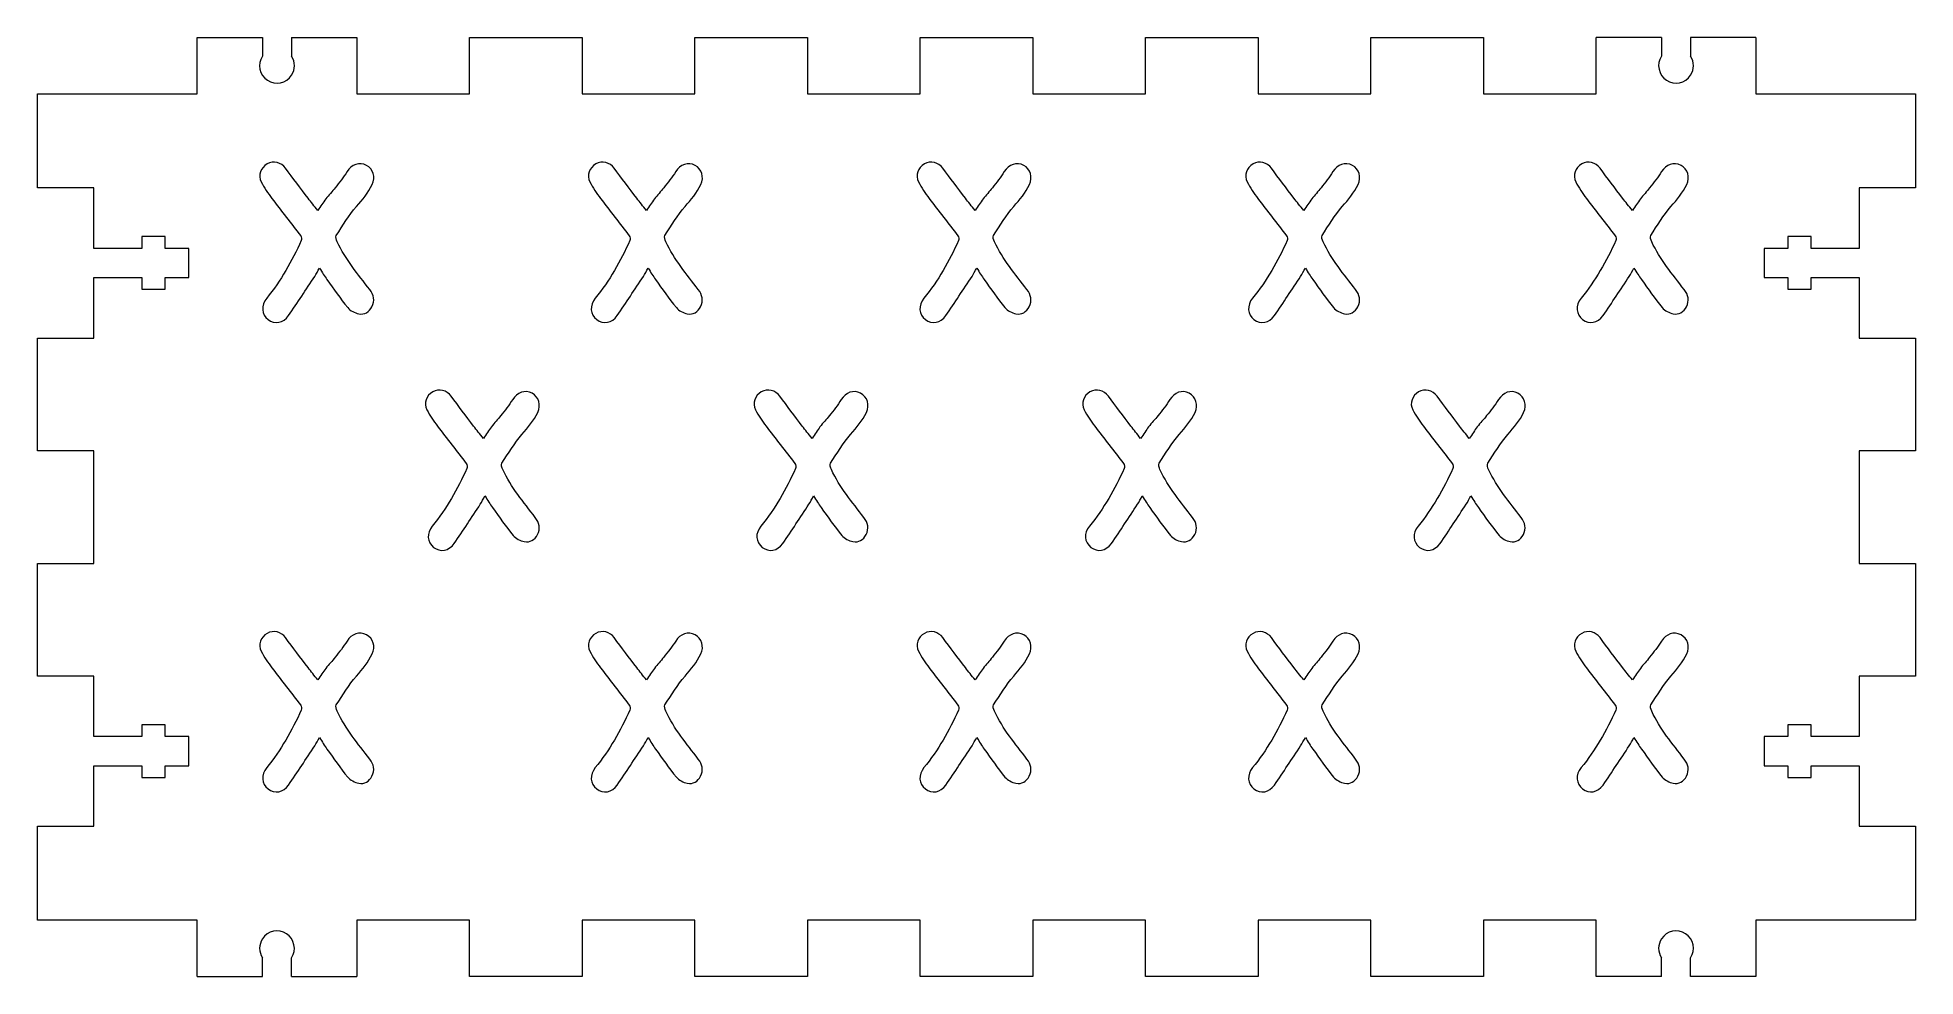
# Model space of a CAD drawing. Header units: inches. Extents: x 5 to 205, y 106 to 206.
import ezdxf

# ---------------------------------------------------------------- set-up
doc = ezdxf.new("R2010")
doc.units = ezdxf.units.IN
doc.header["$MEASUREMENT"] = 0

# ---------------------------------------------------------------- blocks, each defined once
blk = doc.blocks.new('block 2')
at = {"color": 7, "lineweight": 15, "true_color": 0xffffff}
blk.add_open_spline([(31.54, 192.08), (31.08, 192.7), (30.25, 192.91), (29.58, 192.53)], degree=3, dxfattribs=at)
blk = doc.blocks.new('block 3')
at = {"color": 7, "lineweight": 15, "true_color": 0xffffff}
blk.add_open_spline([(29.58, 192.53), (28.9, 192.15), (28.59, 191.31), (28.96, 190.62)], degree=3, dxfattribs=at)
blk = doc.blocks.new('block 4')
at = {"color": 7, "lineweight": 15, "true_color": 0xffffff}
blk.add_open_spline([(28.96, 190.62), (29.27, 190), (29.67, 189.42), (30.09, 188.86)], degree=3, dxfattribs=at)
blk = doc.blocks.new('block 5')
at = {"color": 7, "lineweight": 15, "true_color": 0xffffff}
blk.add_open_spline([(30.09, 188.86), (31.09, 187.53), (32.14, 186.22), (33.15, 184.89)], degree=3, dxfattribs=at)
blk = doc.blocks.new('block 6')
at = {"color": 7, "lineweight": 15, "true_color": 0xffffff}
blk.add_open_spline([(33.15, 184.89), (33.25, 184.76), (33.29, 184.5), (33.22, 184.36)], degree=3, dxfattribs=at)
blk = doc.blocks.new('block 7')
at = {"color": 7, "lineweight": 15, "true_color": 0xffffff}
blk.add_open_spline([(33.22, 184.36), (32.21, 182.18), (31.05, 180.09), (29.53, 178.23)], degree=3, dxfattribs=at)
blk = doc.blocks.new('block 8')
at = {"color": 7, "lineweight": 15, "true_color": 0xffffff}
blk.add_open_spline([(29.53, 178.23), (28.9, 177.46), (28.98, 176.5), (29.68, 175.96)], degree=3, dxfattribs=at)
blk = doc.blocks.new('block 9')
at = {"color": 7, "lineweight": 15, "true_color": 0xffffff}
blk.add_open_spline([(29.68, 175.96), (30.37, 175.43), (31.3, 175.57), (31.86, 176.38)], degree=3, dxfattribs=at)
blk = doc.blocks.new('block 10')
at = {"color": 7, "lineweight": 15, "true_color": 0xffffff}
blk.add_open_spline([(31.86, 176.38), (32.81, 177.75), (33.72, 179.16), (34.65, 180.55)], degree=3, dxfattribs=at)
blk = doc.blocks.new('block 11')
at = {"color": 7, "lineweight": 15, "true_color": 0xffffff}
blk.add_open_spline([(34.65, 180.55), (34.83, 180.82), (34.96, 181.11), (35.15, 181.44)], degree=3, dxfattribs=at)
blk = doc.blocks.new('block 12')
at = {"color": 7, "lineweight": 15, "true_color": 0xffffff}
blk.add_open_spline([(35.15, 181.44), (35.44, 180.98), (35.68, 180.58), (35.95, 180.21)], degree=3, dxfattribs=at)
blk = doc.blocks.new('block 13')
at = {"color": 7, "lineweight": 15, "true_color": 0xffffff}
blk.add_open_spline([(35.95, 180.21), (36.67, 179.2), (37.37, 178.18), (38.16, 177.23)], degree=3, dxfattribs=at)
blk = doc.blocks.new('block 14')
at = {"color": 7, "lineweight": 15, "true_color": 0xffffff}
blk.add_open_spline([(38.16, 177.23), (38.43, 176.9), (38.91, 176.66), (39.33, 176.57)], degree=3, dxfattribs=at)
blk = doc.blocks.new('block 15')
at = {"color": 7, "lineweight": 15, "true_color": 0xffffff}
blk.add_open_spline([(39.33, 176.57), (39.94, 176.44), (40.45, 176.77), (40.74, 177.32)], degree=3, dxfattribs=at)
blk = doc.blocks.new('block 16')
at = {"color": 7, "lineweight": 15, "true_color": 0xffffff}
blk.add_open_spline([(40.74, 177.32), (41.07, 177.97), (40.94, 178.58), (40.5, 179.15)], degree=3, dxfattribs=at)
blk = doc.blocks.new('block 17')
at = {"color": 7, "lineweight": 15, "true_color": 0xffffff}
blk.add_open_spline([(40.5, 179.15), (39.25, 180.78), (37.92, 182.36), (37.04, 184.24)], degree=3, dxfattribs=at)
blk = doc.blocks.new('block 18')
at = {"color": 7, "lineweight": 15, "true_color": 0xffffff}
blk.add_open_spline([(37.04, 184.24), (36.94, 184.44), (36.85, 184.78), (36.94, 184.92)], degree=3, dxfattribs=at)
blk = doc.blocks.new('block 19')
at = {"color": 7, "lineweight": 15, "true_color": 0xffffff}
blk.add_open_spline([(36.94, 184.92), (37.63, 185.97), (38.28, 187.05), (39.09, 187.99)], degree=3, dxfattribs=at)
blk = doc.blocks.new('block 20')
at = {"color": 7, "lineweight": 15, "true_color": 0xffffff}
blk.add_open_spline([(39.09, 187.99), (39.73, 188.73), (40.35, 189.46), (40.77, 190.34)], degree=3, dxfattribs=at)
blk = doc.blocks.new('block 21')
at = {"color": 7, "lineweight": 15, "true_color": 0xffffff}
blk.add_open_spline([(40.77, 190.34), (41.14, 191.12), (40.87, 191.99), (40.16, 192.38)], degree=3, dxfattribs=at)
blk = doc.blocks.new('block 22')
at = {"color": 7, "lineweight": 15, "true_color": 0xffffff}
blk.add_open_spline([(40.16, 192.38), (39.41, 192.78), (38.55, 192.46), (38.09, 191.71)], degree=3, dxfattribs=at)
blk = doc.blocks.new('block 23')
at = {"color": 7, "lineweight": 15, "true_color": 0xffffff}
blk.add_open_spline([(38.09, 191.71), (37.72, 191.1), (37.26, 190.55), (36.82, 189.99)], degree=3, dxfattribs=at)
blk = doc.blocks.new('block 24')
at = {"color": 7, "lineweight": 15, "true_color": 0xffffff}
blk.add_open_spline([(36.82, 189.99), (36.51, 189.59), (36.15, 189.21), (35.83, 188.8)], degree=3, dxfattribs=at)
blk = doc.blocks.new('block 25')
at = {"color": 7, "lineweight": 15, "true_color": 0xffffff}
blk.add_open_spline([(35.83, 188.8), (35.54, 188.42), (35.28, 188.01), (34.98, 187.57)], degree=3, dxfattribs=at)
blk = doc.blocks.new('block 26')
at = {"color": 7, "lineweight": 15, "true_color": 0xffffff}
blk.add_open_spline([(34.98, 187.57), (34.6, 188.05), (34.26, 188.46), (33.94, 188.88)], degree=3, dxfattribs=at)
blk = doc.blocks.new('block 27')
at = {"color": 7, "lineweight": 15, "true_color": 0xffffff}
blk.add_open_spline([(33.94, 188.88), (33.14, 189.94), (32.32, 191.01), (31.54, 192.08)], degree=3, dxfattribs=at)
blk = doc.blocks.new('block 28')
at = {"color": 7, "lineweight": 15, "true_color": 0xffffff}
blk.add_open_spline([(66.54, 192.08), (66.08, 192.7), (65.25, 192.91), (64.58, 192.53)], degree=3, dxfattribs=at)
blk = doc.blocks.new('block 29')
at = {"color": 7, "lineweight": 15, "true_color": 0xffffff}
blk.add_open_spline([(64.58, 192.53), (63.9, 192.15), (63.59, 191.31), (63.96, 190.62)], degree=3, dxfattribs=at)
blk = doc.blocks.new('block 30')
at = {"color": 7, "lineweight": 15, "true_color": 0xffffff}
blk.add_open_spline([(63.96, 190.62), (64.27, 190), (64.67, 189.42), (65.09, 188.86)], degree=3, dxfattribs=at)
blk = doc.blocks.new('block 31')
at = {"color": 7, "lineweight": 15, "true_color": 0xffffff}
blk.add_open_spline([(65.09, 188.86), (66.09, 187.53), (67.14, 186.22), (68.15, 184.89)], degree=3, dxfattribs=at)
blk = doc.blocks.new('block 32')
at = {"color": 7, "lineweight": 15, "true_color": 0xffffff}
blk.add_open_spline([(68.15, 184.89), (68.25, 184.76), (68.29, 184.5), (68.22, 184.36)], degree=3, dxfattribs=at)
blk = doc.blocks.new('block 33')
at = {"color": 7, "lineweight": 15, "true_color": 0xffffff}
blk.add_open_spline([(68.22, 184.36), (67.21, 182.18), (66.05, 180.09), (64.53, 178.23)], degree=3, dxfattribs=at)
blk = doc.blocks.new('block 34')
at = {"color": 7, "lineweight": 15, "true_color": 0xffffff}
blk.add_open_spline([(64.53, 178.23), (63.9, 177.46), (63.98, 176.5), (64.68, 175.96)], degree=3, dxfattribs=at)
blk = doc.blocks.new('block 35')
at = {"color": 7, "lineweight": 15, "true_color": 0xffffff}
blk.add_open_spline([(64.68, 175.96), (65.37, 175.43), (66.3, 175.57), (66.86, 176.38)], degree=3, dxfattribs=at)
blk = doc.blocks.new('block 36')
at = {"color": 7, "lineweight": 15, "true_color": 0xffffff}
blk.add_open_spline([(66.86, 176.38), (67.81, 177.75), (68.72, 179.16), (69.65, 180.55)], degree=3, dxfattribs=at)
blk = doc.blocks.new('block 37')
at = {"color": 7, "lineweight": 15, "true_color": 0xffffff}
blk.add_open_spline([(69.65, 180.55), (69.83, 180.82), (69.96, 181.11), (70.15, 181.44)], degree=3, dxfattribs=at)
blk = doc.blocks.new('block 38')
at = {"color": 7, "lineweight": 15, "true_color": 0xffffff}
blk.add_open_spline([(70.15, 181.44), (70.44, 180.98), (70.68, 180.58), (70.95, 180.21)], degree=3, dxfattribs=at)
blk = doc.blocks.new('block 39')
at = {"color": 7, "lineweight": 15, "true_color": 0xffffff}
blk.add_open_spline([(70.95, 180.21), (71.67, 179.2), (72.37, 178.18), (73.16, 177.23)], degree=3, dxfattribs=at)
blk = doc.blocks.new('block 40')
at = {"color": 7, "lineweight": 15, "true_color": 0xffffff}
blk.add_open_spline([(73.16, 177.23), (73.43, 176.9), (73.91, 176.66), (74.33, 176.57)], degree=3, dxfattribs=at)
blk = doc.blocks.new('block 41')
at = {"color": 7, "lineweight": 15, "true_color": 0xffffff}
blk.add_open_spline([(74.33, 176.57), (74.94, 176.44), (75.45, 176.77), (75.74, 177.32)], degree=3, dxfattribs=at)
blk = doc.blocks.new('block 42')
at = {"color": 7, "lineweight": 15, "true_color": 0xffffff}
blk.add_open_spline([(75.74, 177.32), (76.07, 177.97), (75.94, 178.58), (75.5, 179.15)], degree=3, dxfattribs=at)
blk = doc.blocks.new('block 43')
at = {"color": 7, "lineweight": 15, "true_color": 0xffffff}
blk.add_open_spline([(75.5, 179.15), (74.25, 180.78), (72.92, 182.36), (72.04, 184.24)], degree=3, dxfattribs=at)
blk = doc.blocks.new('block 44')
at = {"color": 7, "lineweight": 15, "true_color": 0xffffff}
blk.add_open_spline([(72.04, 184.24), (71.94, 184.44), (71.85, 184.78), (71.94, 184.92)], degree=3, dxfattribs=at)
blk = doc.blocks.new('block 45')
at = {"color": 7, "lineweight": 15, "true_color": 0xffffff}
blk.add_open_spline([(71.94, 184.92), (72.63, 185.97), (73.28, 187.05), (74.09, 187.99)], degree=3, dxfattribs=at)
blk = doc.blocks.new('block 46')
at = {"color": 7, "lineweight": 15, "true_color": 0xffffff}
blk.add_open_spline([(74.09, 187.99), (74.73, 188.73), (75.35, 189.46), (75.77, 190.34)], degree=3, dxfattribs=at)
blk = doc.blocks.new('block 47')
at = {"color": 7, "lineweight": 15, "true_color": 0xffffff}
blk.add_open_spline([(75.77, 190.34), (76.14, 191.12), (75.87, 191.99), (75.16, 192.38)], degree=3, dxfattribs=at)
blk = doc.blocks.new('block 48')
at = {"color": 7, "lineweight": 15, "true_color": 0xffffff}
blk.add_open_spline([(75.16, 192.38), (74.41, 192.78), (73.55, 192.46), (73.09, 191.71)], degree=3, dxfattribs=at)
blk = doc.blocks.new('block 49')
at = {"color": 7, "lineweight": 15, "true_color": 0xffffff}
blk.add_open_spline([(73.09, 191.71), (72.72, 191.1), (72.26, 190.55), (71.82, 189.99)], degree=3, dxfattribs=at)
blk = doc.blocks.new('block 50')
at = {"color": 7, "lineweight": 15, "true_color": 0xffffff}
blk.add_open_spline([(71.82, 189.99), (71.51, 189.59), (71.15, 189.21), (70.83, 188.8)], degree=3, dxfattribs=at)
blk = doc.blocks.new('block 51')
at = {"color": 7, "lineweight": 15, "true_color": 0xffffff}
blk.add_open_spline([(70.83, 188.8), (70.54, 188.42), (70.28, 188.01), (69.98, 187.57)], degree=3, dxfattribs=at)
blk = doc.blocks.new('block 52')
at = {"color": 7, "lineweight": 15, "true_color": 0xffffff}
blk.add_open_spline([(69.98, 187.57), (69.6, 188.05), (69.26, 188.46), (68.94, 188.88)], degree=3, dxfattribs=at)
blk = doc.blocks.new('block 53')
at = {"color": 7, "lineweight": 15, "true_color": 0xffffff}
blk.add_open_spline([(68.94, 188.88), (68.14, 189.94), (67.32, 191.01), (66.54, 192.08)], degree=3, dxfattribs=at)
blk = doc.blocks.new('block 54')
at = {"color": 7, "lineweight": 15, "true_color": 0xffffff}
blk.add_open_spline([(31.54, 142.08), (31.08, 142.7), (30.25, 142.91), (29.58, 142.53)], degree=3, dxfattribs=at)
blk = doc.blocks.new('block 55')
at = {"color": 7, "lineweight": 15, "true_color": 0xffffff}
blk.add_open_spline([(29.58, 142.53), (28.9, 142.15), (28.59, 141.31), (28.96, 140.62)], degree=3, dxfattribs=at)
blk = doc.blocks.new('block 56')
at = {"color": 7, "lineweight": 15, "true_color": 0xffffff}
blk.add_open_spline([(28.96, 140.62), (29.27, 140), (29.67, 139.42), (30.09, 138.86)], degree=3, dxfattribs=at)
blk = doc.blocks.new('block 57')
at = {"color": 7, "lineweight": 15, "true_color": 0xffffff}
blk.add_open_spline([(30.09, 138.86), (31.09, 137.53), (32.14, 136.22), (33.15, 134.89)], degree=3, dxfattribs=at)
blk = doc.blocks.new('block 58')
at = {"color": 7, "lineweight": 15, "true_color": 0xffffff}
blk.add_open_spline([(33.15, 134.89), (33.25, 134.76), (33.29, 134.5), (33.22, 134.36)], degree=3, dxfattribs=at)
blk = doc.blocks.new('block 59')
at = {"color": 7, "lineweight": 15, "true_color": 0xffffff}
blk.add_open_spline([(33.22, 134.36), (32.21, 132.18), (31.05, 130.09), (29.53, 128.23)], degree=3, dxfattribs=at)
blk = doc.blocks.new('block 60')
at = {"color": 7, "lineweight": 15, "true_color": 0xffffff}
blk.add_open_spline([(29.53, 128.23), (28.9, 127.46), (28.98, 126.5), (29.68, 125.96)], degree=3, dxfattribs=at)
blk = doc.blocks.new('block 61')
at = {"color": 7, "lineweight": 15, "true_color": 0xffffff}
blk.add_open_spline([(29.68, 125.96), (30.37, 125.43), (31.3, 125.57), (31.86, 126.38)], degree=3, dxfattribs=at)
blk = doc.blocks.new('block 62')
at = {"color": 7, "lineweight": 15, "true_color": 0xffffff}
blk.add_open_spline([(31.86, 126.38), (32.81, 127.75), (33.72, 129.16), (34.65, 130.55)], degree=3, dxfattribs=at)
blk = doc.blocks.new('block 63')
at = {"color": 7, "lineweight": 15, "true_color": 0xffffff}
blk.add_open_spline([(34.65, 130.55), (34.83, 130.82), (34.96, 131.11), (35.15, 131.44)], degree=3, dxfattribs=at)
blk = doc.blocks.new('block 64')
at = {"color": 7, "lineweight": 15, "true_color": 0xffffff}
blk.add_open_spline([(35.15, 131.44), (35.44, 130.98), (35.68, 130.58), (35.95, 130.21)], degree=3, dxfattribs=at)
blk = doc.blocks.new('block 65')
at = {"color": 7, "lineweight": 15, "true_color": 0xffffff}
blk.add_open_spline([(35.95, 130.21), (36.67, 129.2), (37.37, 128.18), (38.16, 127.23)], degree=3, dxfattribs=at)
blk = doc.blocks.new('block 66')
at = {"color": 7, "lineweight": 15, "true_color": 0xffffff}
blk.add_open_spline([(38.16, 127.23), (38.43, 126.9), (38.91, 126.66), (39.33, 126.57)], degree=3, dxfattribs=at)
blk = doc.blocks.new('block 67')
at = {"color": 7, "lineweight": 15, "true_color": 0xffffff}
blk.add_open_spline([(39.33, 126.57), (39.94, 126.44), (40.45, 126.77), (40.74, 127.32)], degree=3, dxfattribs=at)
blk = doc.blocks.new('block 68')
at = {"color": 7, "lineweight": 15, "true_color": 0xffffff}
blk.add_open_spline([(40.74, 127.32), (41.07, 127.97), (40.94, 128.58), (40.5, 129.15)], degree=3, dxfattribs=at)
blk = doc.blocks.new('block 69')
at = {"color": 7, "lineweight": 15, "true_color": 0xffffff}
blk.add_open_spline([(40.5, 129.15), (39.25, 130.78), (37.92, 132.36), (37.04, 134.24)], degree=3, dxfattribs=at)
blk = doc.blocks.new('block 70')
at = {"color": 7, "lineweight": 15, "true_color": 0xffffff}
blk.add_open_spline([(37.04, 134.24), (36.94, 134.44), (36.85, 134.78), (36.94, 134.92)], degree=3, dxfattribs=at)
blk = doc.blocks.new('block 71')
at = {"color": 7, "lineweight": 15, "true_color": 0xffffff}
blk.add_open_spline([(36.94, 134.92), (37.63, 135.97), (38.28, 137.05), (39.09, 137.99)], degree=3, dxfattribs=at)
blk = doc.blocks.new('block 72')
at = {"color": 7, "lineweight": 15, "true_color": 0xffffff}
blk.add_open_spline([(39.09, 137.99), (39.73, 138.73), (40.35, 139.46), (40.77, 140.34)], degree=3, dxfattribs=at)
blk = doc.blocks.new('block 73')
at = {"color": 7, "lineweight": 15, "true_color": 0xffffff}
blk.add_open_spline([(40.77, 140.34), (41.14, 141.12), (40.87, 141.99), (40.16, 142.38)], degree=3, dxfattribs=at)
blk = doc.blocks.new('block 74')
at = {"color": 7, "lineweight": 15, "true_color": 0xffffff}
blk.add_open_spline([(40.16, 142.38), (39.41, 142.78), (38.55, 142.46), (38.09, 141.71)], degree=3, dxfattribs=at)
blk = doc.blocks.new('block 75')
at = {"color": 7, "lineweight": 15, "true_color": 0xffffff}
blk.add_open_spline([(38.09, 141.71), (37.72, 141.1), (37.26, 140.55), (36.82, 139.99)], degree=3, dxfattribs=at)
blk = doc.blocks.new('block 76')
at = {"color": 7, "lineweight": 15, "true_color": 0xffffff}
blk.add_open_spline([(36.82, 139.99), (36.51, 139.59), (36.15, 139.21), (35.83, 138.8)], degree=3, dxfattribs=at)
blk = doc.blocks.new('block 77')
at = {"color": 7, "lineweight": 15, "true_color": 0xffffff}
blk.add_open_spline([(35.83, 138.8), (35.54, 138.42), (35.28, 138.01), (34.98, 137.57)], degree=3, dxfattribs=at)
blk = doc.blocks.new('block 78')
at = {"color": 7, "lineweight": 15, "true_color": 0xffffff}
blk.add_open_spline([(34.98, 137.57), (34.6, 138.05), (34.26, 138.46), (33.94, 138.88)], degree=3, dxfattribs=at)
blk = doc.blocks.new('block 79')
at = {"color": 7, "lineweight": 15, "true_color": 0xffffff}
blk.add_open_spline([(33.94, 138.88), (33.14, 139.94), (32.32, 141.01), (31.54, 142.08)], degree=3, dxfattribs=at)
blk = doc.blocks.new('block 80')
at = {"color": 7, "lineweight": 15, "true_color": 0xffffff}
blk.add_open_spline([(49.18, 167.81), (48.71, 168.43), (47.88, 168.64), (47.21, 168.26)], degree=3, dxfattribs=at)
blk = doc.blocks.new('block 81')
at = {"color": 7, "lineweight": 15, "true_color": 0xffffff}
blk.add_open_spline([(47.21, 168.26), (46.54, 167.88), (46.22, 167.04), (46.59, 166.35)], degree=3, dxfattribs=at)
blk = doc.blocks.new('block 82')
at = {"color": 7, "lineweight": 15, "true_color": 0xffffff}
blk.add_open_spline([(46.59, 166.35), (46.91, 165.73), (47.31, 165.15), (47.72, 164.59)], degree=3, dxfattribs=at)
blk = doc.blocks.new('block 83')
at = {"color": 7, "lineweight": 15, "true_color": 0xffffff}
blk.add_open_spline([(47.72, 164.59), (48.72, 163.25), (49.78, 161.95), (50.79, 160.62)], degree=3, dxfattribs=at)
blk = doc.blocks.new('block 84')
at = {"color": 7, "lineweight": 15, "true_color": 0xffffff}
blk.add_open_spline([(50.79, 160.62), (50.88, 160.49), (50.93, 160.23), (50.86, 160.09)], degree=3, dxfattribs=at)
blk = doc.blocks.new('block 85')
at = {"color": 7, "lineweight": 15, "true_color": 0xffffff}
blk.add_open_spline([(50.86, 160.09), (49.85, 157.91), (48.69, 155.82), (47.17, 153.96)], degree=3, dxfattribs=at)
blk = doc.blocks.new('block 86')
at = {"color": 7, "lineweight": 15, "true_color": 0xffffff}
blk.add_open_spline([(47.17, 153.96), (46.53, 153.19), (46.61, 152.23), (47.31, 151.69)], degree=3, dxfattribs=at)
blk = doc.blocks.new('block 87')
at = {"color": 7, "lineweight": 15, "true_color": 0xffffff}
blk.add_open_spline([(47.31, 151.69), (48.01, 151.16), (48.93, 151.3), (49.5, 152.11)], degree=3, dxfattribs=at)
blk = doc.blocks.new('block 88')
at = {"color": 7, "lineweight": 15, "true_color": 0xffffff}
blk.add_open_spline([(49.5, 152.11), (50.45, 153.48), (51.36, 154.89), (52.28, 156.28)], degree=3, dxfattribs=at)
blk = doc.blocks.new('block 89')
at = {"color": 7, "lineweight": 15, "true_color": 0xffffff}
blk.add_open_spline([(52.28, 156.28), (52.46, 156.55), (52.6, 156.84), (52.78, 157.17)], degree=3, dxfattribs=at)
blk = doc.blocks.new('block 90')
at = {"color": 7, "lineweight": 15, "true_color": 0xffffff}
blk.add_open_spline([(52.78, 157.17), (53.08, 156.71), (53.31, 156.31), (53.58, 155.94)], degree=3, dxfattribs=at)
blk = doc.blocks.new('block 91')
at = {"color": 7, "lineweight": 15, "true_color": 0xffffff}
blk.add_open_spline([(53.58, 155.94), (54.3, 154.93), (55.01, 153.91), (55.79, 152.96)], degree=3, dxfattribs=at)
blk = doc.blocks.new('block 92')
at = {"color": 7, "lineweight": 15, "true_color": 0xffffff}
blk.add_open_spline([(55.79, 152.96), (56.07, 152.63), (56.54, 152.39), (56.97, 152.3)], degree=3, dxfattribs=at)
blk = doc.blocks.new('block 93')
at = {"color": 7, "lineweight": 15, "true_color": 0xffffff}
blk.add_open_spline([(56.97, 152.3), (57.57, 152.17), (58.08, 152.5), (58.37, 153.05)], degree=3, dxfattribs=at)
blk = doc.blocks.new('block 94')
at = {"color": 7, "lineweight": 15, "true_color": 0xffffff}
blk.add_open_spline([(58.37, 153.05), (58.7, 153.7), (58.57, 154.31), (58.13, 154.88)], degree=3, dxfattribs=at)
blk = doc.blocks.new('block 95')
at = {"color": 7, "lineweight": 15, "true_color": 0xffffff}
blk.add_open_spline([(58.13, 154.88), (56.89, 156.51), (55.56, 158.09), (54.67, 159.97)], degree=3, dxfattribs=at)
blk = doc.blocks.new('block 96')
at = {"color": 7, "lineweight": 15, "true_color": 0xffffff}
blk.add_open_spline([(54.67, 159.97), (54.58, 160.17), (54.48, 160.51), (54.58, 160.65)], degree=3, dxfattribs=at)
blk = doc.blocks.new('block 97')
at = {"color": 7, "lineweight": 15, "true_color": 0xffffff}
blk.add_open_spline([(54.58, 160.65), (55.26, 161.7), (55.92, 162.78), (56.72, 163.72)], degree=3, dxfattribs=at)
blk = doc.blocks.new('block 98')
at = {"color": 7, "lineweight": 15, "true_color": 0xffffff}
blk.add_open_spline([(56.72, 163.72), (57.36, 164.46), (57.98, 165.19), (58.4, 166.07)], degree=3, dxfattribs=at)
blk = doc.blocks.new('block 99')
at = {"color": 7, "lineweight": 15, "true_color": 0xffffff}
blk.add_open_spline([(58.4, 166.07), (58.77, 166.85), (58.51, 167.72), (57.79, 168.11)], degree=3, dxfattribs=at)
blk = doc.blocks.new('block 100')
at = {"color": 7, "lineweight": 15, "true_color": 0xffffff}
blk.add_open_spline([(57.79, 168.11), (57.04, 168.51), (56.19, 168.19), (55.73, 167.44)], degree=3, dxfattribs=at)
blk = doc.blocks.new('block 101')
at = {"color": 7, "lineweight": 15, "true_color": 0xffffff}
blk.add_open_spline([(55.73, 167.44), (55.35, 166.83), (54.9, 166.28), (54.46, 165.72)], degree=3, dxfattribs=at)
blk = doc.blocks.new('block 102')
at = {"color": 7, "lineweight": 15, "true_color": 0xffffff}
blk.add_open_spline([(54.46, 165.72), (54.14, 165.32), (53.78, 164.94), (53.46, 164.53)], degree=3, dxfattribs=at)
blk = doc.blocks.new('block 103')
at = {"color": 7, "lineweight": 15, "true_color": 0xffffff}
blk.add_open_spline([(53.46, 164.53), (53.18, 164.15), (52.92, 163.74), (52.61, 163.3)], degree=3, dxfattribs=at)
blk = doc.blocks.new('block 104')
at = {"color": 7, "lineweight": 15, "true_color": 0xffffff}
blk.add_open_spline([(52.61, 163.3), (52.23, 163.78), (51.89, 164.19), (51.57, 164.61)], degree=3, dxfattribs=at)
blk = doc.blocks.new('block 105')
at = {"color": 7, "lineweight": 15, "true_color": 0xffffff}
blk.add_open_spline([(51.57, 164.61), (50.77, 165.67), (49.96, 166.74), (49.18, 167.81)], degree=3, dxfattribs=at)
blk = doc.blocks.new('block 106')
at = {"color": 7, "lineweight": 15, "true_color": 0xffffff}
blk.add_open_spline([(101.54, 192.08), (101.08, 192.7), (100.25, 192.91), (99.58, 192.53)], degree=3, dxfattribs=at)
blk = doc.blocks.new('block 107')
at = {"color": 7, "lineweight": 15, "true_color": 0xffffff}
blk.add_open_spline([(99.58, 192.53), (98.9, 192.15), (98.59, 191.31), (98.96, 190.62)], degree=3, dxfattribs=at)
blk = doc.blocks.new('block 108')
at = {"color": 7, "lineweight": 15, "true_color": 0xffffff}
blk.add_open_spline([(98.96, 190.62), (99.27, 190), (99.67, 189.42), (100.09, 188.86)], degree=3, dxfattribs=at)
blk = doc.blocks.new('block 109')
at = {"color": 7, "lineweight": 15, "true_color": 0xffffff}
blk.add_open_spline([(100.09, 188.86), (101.09, 187.53), (102.14, 186.22), (103.15, 184.89)], degree=3, dxfattribs=at)
blk = doc.blocks.new('block 110')
at = {"color": 7, "lineweight": 15, "true_color": 0xffffff}
blk.add_open_spline([(103.15, 184.89), (103.25, 184.76), (103.29, 184.5), (103.22, 184.36)], degree=3, dxfattribs=at)
blk = doc.blocks.new('block 111')
at = {"color": 7, "lineweight": 15, "true_color": 0xffffff}
blk.add_open_spline([(103.22, 184.36), (102.21, 182.18), (101.05, 180.09), (99.53, 178.23)], degree=3, dxfattribs=at)
blk = doc.blocks.new('block 112')
at = {"color": 7, "lineweight": 15, "true_color": 0xffffff}
blk.add_open_spline([(99.53, 178.23), (98.9, 177.46), (98.98, 176.5), (99.68, 175.96)], degree=3, dxfattribs=at)
blk = doc.blocks.new('block 113')
at = {"color": 7, "lineweight": 15, "true_color": 0xffffff}
blk.add_open_spline([(99.68, 175.96), (100.37, 175.43), (101.3, 175.57), (101.86, 176.38)], degree=3, dxfattribs=at)
blk = doc.blocks.new('block 114')
at = {"color": 7, "lineweight": 15, "true_color": 0xffffff}
blk.add_open_spline([(101.86, 176.38), (102.81, 177.75), (103.72, 179.16), (104.65, 180.55)], degree=3, dxfattribs=at)
blk = doc.blocks.new('block 115')
at = {"color": 7, "lineweight": 15, "true_color": 0xffffff}
blk.add_open_spline([(104.65, 180.55), (104.83, 180.82), (104.96, 181.11), (105.15, 181.44)], degree=3, dxfattribs=at)
blk = doc.blocks.new('block 116')
at = {"color": 7, "lineweight": 15, "true_color": 0xffffff}
blk.add_open_spline([(105.15, 181.44), (105.44, 180.98), (105.68, 180.58), (105.95, 180.21)], degree=3, dxfattribs=at)
blk = doc.blocks.new('block 117')
at = {"color": 7, "lineweight": 15, "true_color": 0xffffff}
blk.add_open_spline([(105.95, 180.21), (106.67, 179.2), (107.37, 178.18), (108.16, 177.23)], degree=3, dxfattribs=at)
blk = doc.blocks.new('block 118')
at = {"color": 7, "lineweight": 15, "true_color": 0xffffff}
blk.add_open_spline([(108.16, 177.23), (108.43, 176.9), (108.91, 176.66), (109.33, 176.57)], degree=3, dxfattribs=at)
blk = doc.blocks.new('block 119')
at = {"color": 7, "lineweight": 15, "true_color": 0xffffff}
blk.add_open_spline([(109.33, 176.57), (109.94, 176.44), (110.45, 176.77), (110.74, 177.32)], degree=3, dxfattribs=at)
blk = doc.blocks.new('block 120')
at = {"color": 7, "lineweight": 15, "true_color": 0xffffff}
blk.add_open_spline([(110.74, 177.32), (111.07, 177.97), (110.94, 178.58), (110.5, 179.15)], degree=3, dxfattribs=at)
blk = doc.blocks.new('block 121')
at = {"color": 7, "lineweight": 15, "true_color": 0xffffff}
blk.add_open_spline([(110.5, 179.15), (109.25, 180.78), (107.92, 182.36), (107.04, 184.24)], degree=3, dxfattribs=at)
blk = doc.blocks.new('block 122')
at = {"color": 7, "lineweight": 15, "true_color": 0xffffff}
blk.add_open_spline([(107.04, 184.24), (106.94, 184.44), (106.85, 184.78), (106.94, 184.92)], degree=3, dxfattribs=at)
blk = doc.blocks.new('block 123')
at = {"color": 7, "lineweight": 15, "true_color": 0xffffff}
blk.add_open_spline([(106.94, 184.92), (107.63, 185.97), (108.28, 187.05), (109.09, 187.99)], degree=3, dxfattribs=at)
blk = doc.blocks.new('block 124')
at = {"color": 7, "lineweight": 15, "true_color": 0xffffff}
blk.add_open_spline([(109.09, 187.99), (109.73, 188.73), (110.35, 189.46), (110.77, 190.34)], degree=3, dxfattribs=at)
blk = doc.blocks.new('block 125')
at = {"color": 7, "lineweight": 15, "true_color": 0xffffff}
blk.add_open_spline([(110.77, 190.34), (111.14, 191.12), (110.87, 191.99), (110.16, 192.38)], degree=3, dxfattribs=at)
blk = doc.blocks.new('block 126')
at = {"color": 7, "lineweight": 15, "true_color": 0xffffff}
blk.add_open_spline([(110.16, 192.38), (109.41, 192.78), (108.55, 192.46), (108.09, 191.71)], degree=3, dxfattribs=at)
blk = doc.blocks.new('block 127')
at = {"color": 7, "lineweight": 15, "true_color": 0xffffff}
blk.add_open_spline([(108.09, 191.71), (107.72, 191.1), (107.26, 190.55), (106.82, 189.99)], degree=3, dxfattribs=at)
blk = doc.blocks.new('block 128')
at = {"color": 7, "lineweight": 15, "true_color": 0xffffff}
blk.add_open_spline([(106.82, 189.99), (106.51, 189.59), (106.15, 189.21), (105.83, 188.8)], degree=3, dxfattribs=at)
blk = doc.blocks.new('block 129')
at = {"color": 7, "lineweight": 15, "true_color": 0xffffff}
blk.add_open_spline([(105.83, 188.8), (105.54, 188.42), (105.28, 188.01), (104.98, 187.57)], degree=3, dxfattribs=at)
blk = doc.blocks.new('block 130')
at = {"color": 7, "lineweight": 15, "true_color": 0xffffff}
blk.add_open_spline([(104.98, 187.57), (104.6, 188.05), (104.26, 188.46), (103.94, 188.88)], degree=3, dxfattribs=at)
blk = doc.blocks.new('block 131')
at = {"color": 7, "lineweight": 15, "true_color": 0xffffff}
blk.add_open_spline([(103.94, 188.88), (103.14, 189.94), (102.32, 191.01), (101.54, 192.08)], degree=3, dxfattribs=at)
blk = doc.blocks.new('block 132')
at = {"color": 7, "lineweight": 15, "true_color": 0xffffff}
blk.add_open_spline([(136.54, 192.08), (136.08, 192.7), (135.25, 192.91), (134.58, 192.53)], degree=3, dxfattribs=at)
blk = doc.blocks.new('block 133')
at = {"color": 7, "lineweight": 15, "true_color": 0xffffff}
blk.add_open_spline([(134.58, 192.53), (133.9, 192.15), (133.59, 191.31), (133.96, 190.62)], degree=3, dxfattribs=at)
blk = doc.blocks.new('block 134')
at = {"color": 7, "lineweight": 15, "true_color": 0xffffff}
blk.add_open_spline([(133.96, 190.62), (134.27, 190), (134.67, 189.42), (135.09, 188.86)], degree=3, dxfattribs=at)
blk = doc.blocks.new('block 135')
at = {"color": 7, "lineweight": 15, "true_color": 0xffffff}
blk.add_open_spline([(135.09, 188.86), (136.09, 187.53), (137.14, 186.22), (138.15, 184.89)], degree=3, dxfattribs=at)
blk = doc.blocks.new('block 136')
at = {"color": 7, "lineweight": 15, "true_color": 0xffffff}
blk.add_open_spline([(138.15, 184.89), (138.25, 184.76), (138.29, 184.5), (138.22, 184.36)], degree=3, dxfattribs=at)
blk = doc.blocks.new('block 137')
at = {"color": 7, "lineweight": 15, "true_color": 0xffffff}
blk.add_open_spline([(138.22, 184.36), (137.21, 182.18), (136.05, 180.09), (134.53, 178.23)], degree=3, dxfattribs=at)
blk = doc.blocks.new('block 138')
at = {"color": 7, "lineweight": 15, "true_color": 0xffffff}
blk.add_open_spline([(134.53, 178.23), (133.9, 177.46), (133.98, 176.5), (134.68, 175.96)], degree=3, dxfattribs=at)
blk = doc.blocks.new('block 139')
at = {"color": 7, "lineweight": 15, "true_color": 0xffffff}
blk.add_open_spline([(134.68, 175.96), (135.37, 175.43), (136.3, 175.57), (136.86, 176.38)], degree=3, dxfattribs=at)
blk = doc.blocks.new('block 140')
at = {"color": 7, "lineweight": 15, "true_color": 0xffffff}
blk.add_open_spline([(136.86, 176.38), (137.81, 177.75), (138.72, 179.16), (139.65, 180.55)], degree=3, dxfattribs=at)
blk = doc.blocks.new('block 141')
at = {"color": 7, "lineweight": 15, "true_color": 0xffffff}
blk.add_open_spline([(139.65, 180.55), (139.83, 180.82), (139.96, 181.11), (140.15, 181.44)], degree=3, dxfattribs=at)
blk = doc.blocks.new('block 142')
at = {"color": 7, "lineweight": 15, "true_color": 0xffffff}
blk.add_open_spline([(140.15, 181.44), (140.44, 180.98), (140.68, 180.58), (140.95, 180.21)], degree=3, dxfattribs=at)
blk = doc.blocks.new('block 143')
at = {"color": 7, "lineweight": 15, "true_color": 0xffffff}
blk.add_open_spline([(140.95, 180.21), (141.67, 179.2), (142.37, 178.18), (143.16, 177.23)], degree=3, dxfattribs=at)
blk = doc.blocks.new('block 144')
at = {"color": 7, "lineweight": 15, "true_color": 0xffffff}
blk.add_open_spline([(143.16, 177.23), (143.43, 176.9), (143.91, 176.66), (144.33, 176.57)], degree=3, dxfattribs=at)
blk = doc.blocks.new('block 145')
at = {"color": 7, "lineweight": 15, "true_color": 0xffffff}
blk.add_open_spline([(144.33, 176.57), (144.94, 176.44), (145.45, 176.77), (145.74, 177.32)], degree=3, dxfattribs=at)
blk = doc.blocks.new('block 146')
at = {"color": 7, "lineweight": 15, "true_color": 0xffffff}
blk.add_open_spline([(145.74, 177.32), (146.07, 177.97), (145.94, 178.58), (145.5, 179.15)], degree=3, dxfattribs=at)
blk = doc.blocks.new('block 147')
at = {"color": 7, "lineweight": 15, "true_color": 0xffffff}
blk.add_open_spline([(145.5, 179.15), (144.25, 180.78), (142.92, 182.36), (142.04, 184.24)], degree=3, dxfattribs=at)
blk = doc.blocks.new('block 148')
at = {"color": 7, "lineweight": 15, "true_color": 0xffffff}
blk.add_open_spline([(142.04, 184.24), (141.94, 184.44), (141.85, 184.78), (141.94, 184.92)], degree=3, dxfattribs=at)
blk = doc.blocks.new('block 149')
at = {"color": 7, "lineweight": 15, "true_color": 0xffffff}
blk.add_open_spline([(141.94, 184.92), (142.63, 185.97), (143.28, 187.05), (144.09, 187.99)], degree=3, dxfattribs=at)
blk = doc.blocks.new('block 150')
at = {"color": 7, "lineweight": 15, "true_color": 0xffffff}
blk.add_open_spline([(144.09, 187.99), (144.73, 188.73), (145.35, 189.46), (145.77, 190.34)], degree=3, dxfattribs=at)
blk = doc.blocks.new('block 151')
at = {"color": 7, "lineweight": 15, "true_color": 0xffffff}
blk.add_open_spline([(145.77, 190.34), (146.14, 191.12), (145.87, 191.99), (145.16, 192.38)], degree=3, dxfattribs=at)
blk = doc.blocks.new('block 152')
at = {"color": 7, "lineweight": 15, "true_color": 0xffffff}
blk.add_open_spline([(145.16, 192.38), (144.41, 192.78), (143.55, 192.46), (143.09, 191.71)], degree=3, dxfattribs=at)
blk = doc.blocks.new('block 153')
at = {"color": 7, "lineweight": 15, "true_color": 0xffffff}
blk.add_open_spline([(143.09, 191.71), (142.72, 191.1), (142.26, 190.55), (141.82, 189.99)], degree=3, dxfattribs=at)
blk = doc.blocks.new('block 154')
at = {"color": 7, "lineweight": 15, "true_color": 0xffffff}
blk.add_open_spline([(141.82, 189.99), (141.51, 189.59), (141.15, 189.21), (140.83, 188.8)], degree=3, dxfattribs=at)
blk = doc.blocks.new('block 155')
at = {"color": 7, "lineweight": 15, "true_color": 0xffffff}
blk.add_open_spline([(140.83, 188.8), (140.54, 188.42), (140.28, 188.01), (139.98, 187.57)], degree=3, dxfattribs=at)
blk = doc.blocks.new('block 156')
at = {"color": 7, "lineweight": 15, "true_color": 0xffffff}
blk.add_open_spline([(139.98, 187.57), (139.6, 188.05), (139.26, 188.46), (138.94, 188.88)], degree=3, dxfattribs=at)
blk = doc.blocks.new('block 157')
at = {"color": 7, "lineweight": 15, "true_color": 0xffffff}
blk.add_open_spline([(138.94, 188.88), (138.14, 189.94), (137.32, 191.01), (136.54, 192.08)], degree=3, dxfattribs=at)
blk = doc.blocks.new('block 158')
at = {"color": 7, "lineweight": 15, "true_color": 0xffffff}
blk.add_open_spline([(171.54, 192.08), (171.08, 192.7), (170.25, 192.91), (169.58, 192.53)], degree=3, dxfattribs=at)
blk = doc.blocks.new('block 159')
at = {"color": 7, "lineweight": 15, "true_color": 0xffffff}
blk.add_open_spline([(169.58, 192.53), (168.9, 192.15), (168.59, 191.31), (168.96, 190.62)], degree=3, dxfattribs=at)
blk = doc.blocks.new('block 160')
at = {"color": 7, "lineweight": 15, "true_color": 0xffffff}
blk.add_open_spline([(168.96, 190.62), (169.27, 190), (169.67, 189.42), (170.09, 188.86)], degree=3, dxfattribs=at)
blk = doc.blocks.new('block 161')
at = {"color": 7, "lineweight": 15, "true_color": 0xffffff}
blk.add_open_spline([(170.09, 188.86), (171.09, 187.53), (172.14, 186.22), (173.15, 184.89)], degree=3, dxfattribs=at)
blk = doc.blocks.new('block 162')
at = {"color": 7, "lineweight": 15, "true_color": 0xffffff}
blk.add_open_spline([(173.15, 184.89), (173.25, 184.76), (173.29, 184.5), (173.22, 184.36)], degree=3, dxfattribs=at)
blk = doc.blocks.new('block 163')
at = {"color": 7, "lineweight": 15, "true_color": 0xffffff}
blk.add_open_spline([(173.22, 184.36), (172.21, 182.18), (171.05, 180.09), (169.53, 178.23)], degree=3, dxfattribs=at)
blk = doc.blocks.new('block 164')
at = {"color": 7, "lineweight": 15, "true_color": 0xffffff}
blk.add_open_spline([(169.53, 178.23), (168.9, 177.46), (168.98, 176.5), (169.68, 175.96)], degree=3, dxfattribs=at)
blk = doc.blocks.new('block 165')
at = {"color": 7, "lineweight": 15, "true_color": 0xffffff}
blk.add_open_spline([(169.68, 175.96), (170.37, 175.43), (171.3, 175.57), (171.86, 176.38)], degree=3, dxfattribs=at)
blk = doc.blocks.new('block 166')
at = {"color": 7, "lineweight": 15, "true_color": 0xffffff}
blk.add_open_spline([(171.86, 176.38), (172.81, 177.75), (173.72, 179.16), (174.65, 180.55)], degree=3, dxfattribs=at)
blk = doc.blocks.new('block 167')
at = {"color": 7, "lineweight": 15, "true_color": 0xffffff}
blk.add_open_spline([(174.65, 180.55), (174.83, 180.82), (174.96, 181.11), (175.15, 181.44)], degree=3, dxfattribs=at)
blk = doc.blocks.new('block 168')
at = {"color": 7, "lineweight": 15, "true_color": 0xffffff}
blk.add_open_spline([(175.15, 181.44), (175.44, 180.98), (175.68, 180.58), (175.95, 180.21)], degree=3, dxfattribs=at)
blk = doc.blocks.new('block 169')
at = {"color": 7, "lineweight": 15, "true_color": 0xffffff}
blk.add_open_spline([(175.95, 180.21), (176.67, 179.2), (177.37, 178.18), (178.16, 177.23)], degree=3, dxfattribs=at)
blk = doc.blocks.new('block 170')
at = {"color": 7, "lineweight": 15, "true_color": 0xffffff}
blk.add_open_spline([(178.16, 177.23), (178.43, 176.9), (178.91, 176.66), (179.33, 176.57)], degree=3, dxfattribs=at)
blk = doc.blocks.new('block 171')
at = {"color": 7, "lineweight": 15, "true_color": 0xffffff}
blk.add_open_spline([(179.33, 176.57), (179.94, 176.44), (180.45, 176.77), (180.74, 177.32)], degree=3, dxfattribs=at)
blk = doc.blocks.new('block 172')
at = {"color": 7, "lineweight": 15, "true_color": 0xffffff}
blk.add_open_spline([(180.74, 177.32), (181.07, 177.97), (180.94, 178.58), (180.5, 179.15)], degree=3, dxfattribs=at)
blk = doc.blocks.new('block 173')
at = {"color": 7, "lineweight": 15, "true_color": 0xffffff}
blk.add_open_spline([(180.5, 179.15), (179.25, 180.78), (177.92, 182.36), (177.04, 184.24)], degree=3, dxfattribs=at)
blk = doc.blocks.new('block 174')
at = {"color": 7, "lineweight": 15, "true_color": 0xffffff}
blk.add_open_spline([(177.04, 184.24), (176.94, 184.44), (176.85, 184.78), (176.94, 184.92)], degree=3, dxfattribs=at)
blk = doc.blocks.new('block 175')
at = {"color": 7, "lineweight": 15, "true_color": 0xffffff}
blk.add_open_spline([(176.94, 184.92), (177.63, 185.97), (178.28, 187.05), (179.09, 187.99)], degree=3, dxfattribs=at)
blk = doc.blocks.new('block 176')
at = {"color": 7, "lineweight": 15, "true_color": 0xffffff}
blk.add_open_spline([(179.09, 187.99), (179.73, 188.73), (180.35, 189.46), (180.77, 190.34)], degree=3, dxfattribs=at)
blk = doc.blocks.new('block 177')
at = {"color": 7, "lineweight": 15, "true_color": 0xffffff}
blk.add_open_spline([(180.77, 190.34), (181.14, 191.12), (180.87, 191.99), (180.16, 192.38)], degree=3, dxfattribs=at)
blk = doc.blocks.new('block 178')
at = {"color": 7, "lineweight": 15, "true_color": 0xffffff}
blk.add_open_spline([(180.16, 192.38), (179.41, 192.78), (178.55, 192.46), (178.09, 191.71)], degree=3, dxfattribs=at)
blk = doc.blocks.new('block 179')
at = {"color": 7, "lineweight": 15, "true_color": 0xffffff}
blk.add_open_spline([(178.09, 191.71), (177.72, 191.1), (177.26, 190.55), (176.82, 189.99)], degree=3, dxfattribs=at)
blk = doc.blocks.new('block 180')
at = {"color": 7, "lineweight": 15, "true_color": 0xffffff}
blk.add_open_spline([(176.82, 189.99), (176.51, 189.59), (176.15, 189.21), (175.83, 188.8)], degree=3, dxfattribs=at)
blk = doc.blocks.new('block 181')
at = {"color": 7, "lineweight": 15, "true_color": 0xffffff}
blk.add_open_spline([(175.83, 188.8), (175.54, 188.42), (175.28, 188.01), (174.98, 187.57)], degree=3, dxfattribs=at)
blk = doc.blocks.new('block 182')
at = {"color": 7, "lineweight": 15, "true_color": 0xffffff}
blk.add_open_spline([(174.98, 187.57), (174.6, 188.05), (174.26, 188.46), (173.94, 188.88)], degree=3, dxfattribs=at)
blk = doc.blocks.new('block 183')
at = {"color": 7, "lineweight": 15, "true_color": 0xffffff}
blk.add_open_spline([(173.94, 188.88), (173.14, 189.94), (172.32, 191.01), (171.54, 192.08)], degree=3, dxfattribs=at)
blk = doc.blocks.new('block 184')
at = {"color": 7, "lineweight": 15, "true_color": 0xffffff}
blk.add_open_spline([(171.54, 142.08), (171.08, 142.7), (170.25, 142.91), (169.58, 142.53)], degree=3, dxfattribs=at)
blk = doc.blocks.new('block 185')
at = {"color": 7, "lineweight": 15, "true_color": 0xffffff}
blk.add_open_spline([(169.58, 142.53), (168.9, 142.15), (168.59, 141.31), (168.96, 140.62)], degree=3, dxfattribs=at)
blk = doc.blocks.new('block 186')
at = {"color": 7, "lineweight": 15, "true_color": 0xffffff}
blk.add_open_spline([(168.96, 140.62), (169.27, 140), (169.67, 139.42), (170.09, 138.86)], degree=3, dxfattribs=at)
blk = doc.blocks.new('block 187')
at = {"color": 7, "lineweight": 15, "true_color": 0xffffff}
blk.add_open_spline([(170.09, 138.86), (171.09, 137.53), (172.14, 136.22), (173.15, 134.89)], degree=3, dxfattribs=at)
blk = doc.blocks.new('block 188')
at = {"color": 7, "lineweight": 15, "true_color": 0xffffff}
blk.add_open_spline([(173.15, 134.89), (173.25, 134.76), (173.29, 134.5), (173.22, 134.36)], degree=3, dxfattribs=at)
blk = doc.blocks.new('block 189')
at = {"color": 7, "lineweight": 15, "true_color": 0xffffff}
blk.add_open_spline([(173.22, 134.36), (172.21, 132.18), (171.05, 130.09), (169.53, 128.23)], degree=3, dxfattribs=at)
blk = doc.blocks.new('block 190')
at = {"color": 7, "lineweight": 15, "true_color": 0xffffff}
blk.add_open_spline([(169.53, 128.23), (168.9, 127.46), (168.98, 126.5), (169.68, 125.96)], degree=3, dxfattribs=at)
blk = doc.blocks.new('block 191')
at = {"color": 7, "lineweight": 15, "true_color": 0xffffff}
blk.add_open_spline([(169.68, 125.96), (170.37, 125.43), (171.3, 125.57), (171.86, 126.38)], degree=3, dxfattribs=at)
blk = doc.blocks.new('block 192')
at = {"color": 7, "lineweight": 15, "true_color": 0xffffff}
blk.add_open_spline([(171.86, 126.38), (172.81, 127.75), (173.72, 129.16), (174.65, 130.55)], degree=3, dxfattribs=at)
blk = doc.blocks.new('block 193')
at = {"color": 7, "lineweight": 15, "true_color": 0xffffff}
blk.add_open_spline([(174.65, 130.55), (174.83, 130.82), (174.96, 131.11), (175.15, 131.44)], degree=3, dxfattribs=at)
blk = doc.blocks.new('block 194')
at = {"color": 7, "lineweight": 15, "true_color": 0xffffff}
blk.add_open_spline([(175.15, 131.44), (175.44, 130.98), (175.68, 130.58), (175.95, 130.21)], degree=3, dxfattribs=at)
blk = doc.blocks.new('block 195')
at = {"color": 7, "lineweight": 15, "true_color": 0xffffff}
blk.add_open_spline([(175.95, 130.21), (176.67, 129.2), (177.37, 128.18), (178.16, 127.23)], degree=3, dxfattribs=at)
blk = doc.blocks.new('block 196')
at = {"color": 7, "lineweight": 15, "true_color": 0xffffff}
blk.add_open_spline([(178.16, 127.23), (178.43, 126.9), (178.91, 126.66), (179.33, 126.57)], degree=3, dxfattribs=at)
blk = doc.blocks.new('block 197')
at = {"color": 7, "lineweight": 15, "true_color": 0xffffff}
blk.add_open_spline([(179.33, 126.57), (179.94, 126.44), (180.45, 126.77), (180.74, 127.32)], degree=3, dxfattribs=at)
blk = doc.blocks.new('block 198')
at = {"color": 7, "lineweight": 15, "true_color": 0xffffff}
blk.add_open_spline([(180.74, 127.32), (181.07, 127.97), (180.94, 128.58), (180.5, 129.15)], degree=3, dxfattribs=at)
blk = doc.blocks.new('block 199')
at = {"color": 7, "lineweight": 15, "true_color": 0xffffff}
blk.add_open_spline([(180.5, 129.15), (179.25, 130.78), (177.92, 132.36), (177.04, 134.24)], degree=3, dxfattribs=at)
blk = doc.blocks.new('block 200')
at = {"color": 7, "lineweight": 15, "true_color": 0xffffff}
blk.add_open_spline([(177.04, 134.24), (176.94, 134.44), (176.85, 134.78), (176.94, 134.92)], degree=3, dxfattribs=at)
blk = doc.blocks.new('block 201')
at = {"color": 7, "lineweight": 15, "true_color": 0xffffff}
blk.add_open_spline([(176.94, 134.92), (177.63, 135.97), (178.28, 137.05), (179.09, 137.99)], degree=3, dxfattribs=at)
blk = doc.blocks.new('block 202')
at = {"color": 7, "lineweight": 15, "true_color": 0xffffff}
blk.add_open_spline([(179.09, 137.99), (179.73, 138.73), (180.35, 139.46), (180.77, 140.34)], degree=3, dxfattribs=at)
blk = doc.blocks.new('block 203')
at = {"color": 7, "lineweight": 15, "true_color": 0xffffff}
blk.add_open_spline([(180.77, 140.34), (181.14, 141.12), (180.87, 141.99), (180.16, 142.38)], degree=3, dxfattribs=at)
blk = doc.blocks.new('block 204')
at = {"color": 7, "lineweight": 15, "true_color": 0xffffff}
blk.add_open_spline([(180.16, 142.38), (179.41, 142.78), (178.55, 142.46), (178.09, 141.71)], degree=3, dxfattribs=at)
blk = doc.blocks.new('block 205')
at = {"color": 7, "lineweight": 15, "true_color": 0xffffff}
blk.add_open_spline([(178.09, 141.71), (177.72, 141.1), (177.26, 140.55), (176.82, 139.99)], degree=3, dxfattribs=at)
blk = doc.blocks.new('block 206')
at = {"color": 7, "lineweight": 15, "true_color": 0xffffff}
blk.add_open_spline([(176.82, 139.99), (176.51, 139.59), (176.15, 139.21), (175.83, 138.8)], degree=3, dxfattribs=at)
blk = doc.blocks.new('block 207')
at = {"color": 7, "lineweight": 15, "true_color": 0xffffff}
blk.add_open_spline([(175.83, 138.8), (175.54, 138.42), (175.28, 138.01), (174.98, 137.57)], degree=3, dxfattribs=at)
blk = doc.blocks.new('block 208')
at = {"color": 7, "lineweight": 15, "true_color": 0xffffff}
blk.add_open_spline([(174.98, 137.57), (174.6, 138.05), (174.26, 138.46), (173.94, 138.88)], degree=3, dxfattribs=at)
blk = doc.blocks.new('block 209')
at = {"color": 7, "lineweight": 15, "true_color": 0xffffff}
blk.add_open_spline([(173.94, 138.88), (173.14, 139.94), (172.32, 141.01), (171.54, 142.08)], degree=3, dxfattribs=at)
blk = doc.blocks.new('block 210')
at = {"color": 7, "lineweight": 15, "true_color": 0xffffff}
blk.add_open_spline([(84.18, 167.81), (83.71, 168.43), (82.88, 168.64), (82.21, 168.26)], degree=3, dxfattribs=at)
blk = doc.blocks.new('block 211')
at = {"color": 7, "lineweight": 15, "true_color": 0xffffff}
blk.add_open_spline([(82.21, 168.26), (81.54, 167.88), (81.22, 167.04), (81.59, 166.35)], degree=3, dxfattribs=at)
blk = doc.blocks.new('block 212')
at = {"color": 7, "lineweight": 15, "true_color": 0xffffff}
blk.add_open_spline([(81.59, 166.35), (81.91, 165.73), (82.31, 165.15), (82.72, 164.59)], degree=3, dxfattribs=at)
blk = doc.blocks.new('block 213')
at = {"color": 7, "lineweight": 15, "true_color": 0xffffff}
blk.add_open_spline([(82.72, 164.59), (83.72, 163.25), (84.78, 161.95), (85.79, 160.62)], degree=3, dxfattribs=at)
blk = doc.blocks.new('block 214')
at = {"color": 7, "lineweight": 15, "true_color": 0xffffff}
blk.add_open_spline([(85.79, 160.62), (85.88, 160.49), (85.93, 160.23), (85.86, 160.09)], degree=3, dxfattribs=at)
blk = doc.blocks.new('block 215')
at = {"color": 7, "lineweight": 15, "true_color": 0xffffff}
blk.add_open_spline([(85.86, 160.09), (84.85, 157.91), (83.69, 155.82), (82.17, 153.96)], degree=3, dxfattribs=at)
blk = doc.blocks.new('block 216')
at = {"color": 7, "lineweight": 15, "true_color": 0xffffff}
blk.add_open_spline([(82.17, 153.96), (81.53, 153.19), (81.61, 152.23), (82.31, 151.69)], degree=3, dxfattribs=at)
blk = doc.blocks.new('block 217')
at = {"color": 7, "lineweight": 15, "true_color": 0xffffff}
blk.add_open_spline([(82.31, 151.69), (83.01, 151.16), (83.93, 151.3), (84.5, 152.11)], degree=3, dxfattribs=at)
blk = doc.blocks.new('block 218')
at = {"color": 7, "lineweight": 15, "true_color": 0xffffff}
blk.add_open_spline([(84.5, 152.11), (85.45, 153.48), (86.36, 154.89), (87.28, 156.28)], degree=3, dxfattribs=at)
blk = doc.blocks.new('block 219')
at = {"color": 7, "lineweight": 15, "true_color": 0xffffff}
blk.add_open_spline([(87.28, 156.28), (87.46, 156.55), (87.6, 156.84), (87.78, 157.17)], degree=3, dxfattribs=at)
blk = doc.blocks.new('block 220')
at = {"color": 7, "lineweight": 15, "true_color": 0xffffff}
blk.add_open_spline([(87.78, 157.17), (88.08, 156.71), (88.31, 156.31), (88.58, 155.94)], degree=3, dxfattribs=at)
blk = doc.blocks.new('block 221')
at = {"color": 7, "lineweight": 15, "true_color": 0xffffff}
blk.add_open_spline([(88.58, 155.94), (89.3, 154.93), (90.01, 153.91), (90.79, 152.96)], degree=3, dxfattribs=at)
blk = doc.blocks.new('block 222')
at = {"color": 7, "lineweight": 15, "true_color": 0xffffff}
blk.add_open_spline([(90.79, 152.96), (91.07, 152.63), (91.54, 152.39), (91.97, 152.3)], degree=3, dxfattribs=at)
blk = doc.blocks.new('block 223')
at = {"color": 7, "lineweight": 15, "true_color": 0xffffff}
blk.add_open_spline([(91.97, 152.3), (92.57, 152.17), (93.08, 152.5), (93.37, 153.05)], degree=3, dxfattribs=at)
blk = doc.blocks.new('block 224')
at = {"color": 7, "lineweight": 15, "true_color": 0xffffff}
blk.add_open_spline([(93.37, 153.05), (93.7, 153.7), (93.57, 154.31), (93.13, 154.88)], degree=3, dxfattribs=at)
blk = doc.blocks.new('block 225')
at = {"color": 7, "lineweight": 15, "true_color": 0xffffff}
blk.add_open_spline([(93.13, 154.88), (91.89, 156.51), (90.56, 158.09), (89.67, 159.97)], degree=3, dxfattribs=at)
blk = doc.blocks.new('block 226')
at = {"color": 7, "lineweight": 15, "true_color": 0xffffff}
blk.add_open_spline([(89.67, 159.97), (89.58, 160.17), (89.48, 160.51), (89.58, 160.65)], degree=3, dxfattribs=at)
blk = doc.blocks.new('block 227')
at = {"color": 7, "lineweight": 15, "true_color": 0xffffff}
blk.add_open_spline([(89.58, 160.65), (90.26, 161.7), (90.92, 162.78), (91.72, 163.72)], degree=3, dxfattribs=at)
blk = doc.blocks.new('block 228')
at = {"color": 7, "lineweight": 15, "true_color": 0xffffff}
blk.add_open_spline([(91.72, 163.72), (92.36, 164.46), (92.98, 165.19), (93.4, 166.07)], degree=3, dxfattribs=at)
blk = doc.blocks.new('block 229')
at = {"color": 7, "lineweight": 15, "true_color": 0xffffff}
blk.add_open_spline([(93.4, 166.07), (93.77, 166.85), (93.51, 167.72), (92.79, 168.11)], degree=3, dxfattribs=at)
blk = doc.blocks.new('block 230')
at = {"color": 7, "lineweight": 15, "true_color": 0xffffff}
blk.add_open_spline([(92.79, 168.11), (92.04, 168.51), (91.19, 168.19), (90.73, 167.44)], degree=3, dxfattribs=at)
blk = doc.blocks.new('block 231')
at = {"color": 7, "lineweight": 15, "true_color": 0xffffff}
blk.add_open_spline([(90.73, 167.44), (90.35, 166.83), (89.9, 166.28), (89.46, 165.72)], degree=3, dxfattribs=at)
blk = doc.blocks.new('block 232')
at = {"color": 7, "lineweight": 15, "true_color": 0xffffff}
blk.add_open_spline([(89.46, 165.72), (89.14, 165.32), (88.78, 164.94), (88.46, 164.53)], degree=3, dxfattribs=at)
blk = doc.blocks.new('block 233')
at = {"color": 7, "lineweight": 15, "true_color": 0xffffff}
blk.add_open_spline([(88.46, 164.53), (88.18, 164.15), (87.92, 163.74), (87.61, 163.3)], degree=3, dxfattribs=at)
blk = doc.blocks.new('block 234')
at = {"color": 7, "lineweight": 15, "true_color": 0xffffff}
blk.add_open_spline([(87.61, 163.3), (87.23, 163.78), (86.89, 164.19), (86.57, 164.61)], degree=3, dxfattribs=at)
blk = doc.blocks.new('block 235')
at = {"color": 7, "lineweight": 15, "true_color": 0xffffff}
blk.add_open_spline([(86.57, 164.61), (85.77, 165.67), (84.96, 166.74), (84.18, 167.81)], degree=3, dxfattribs=at)
blk = doc.blocks.new('block 236')
at = {"color": 7, "lineweight": 15, "true_color": 0xffffff}
blk.add_open_spline([(119.18, 167.81), (118.71, 168.43), (117.88, 168.64), (117.21, 168.26)], degree=3, dxfattribs=at)
blk = doc.blocks.new('block 237')
at = {"color": 7, "lineweight": 15, "true_color": 0xffffff}
blk.add_open_spline([(117.21, 168.26), (116.54, 167.88), (116.22, 167.04), (116.59, 166.35)], degree=3, dxfattribs=at)
blk = doc.blocks.new('block 238')
at = {"color": 7, "lineweight": 15, "true_color": 0xffffff}
blk.add_open_spline([(116.59, 166.35), (116.91, 165.73), (117.31, 165.15), (117.72, 164.59)], degree=3, dxfattribs=at)
blk = doc.blocks.new('block 239')
at = {"color": 7, "lineweight": 15, "true_color": 0xffffff}
blk.add_open_spline([(117.72, 164.59), (118.72, 163.25), (119.78, 161.95), (120.79, 160.62)], degree=3, dxfattribs=at)
blk = doc.blocks.new('block 240')
at = {"color": 7, "lineweight": 15, "true_color": 0xffffff}
blk.add_open_spline([(120.79, 160.62), (120.88, 160.49), (120.93, 160.23), (120.86, 160.09)], degree=3, dxfattribs=at)
blk = doc.blocks.new('block 241')
at = {"color": 7, "lineweight": 15, "true_color": 0xffffff}
blk.add_open_spline([(120.86, 160.09), (119.85, 157.91), (118.69, 155.82), (117.17, 153.96)], degree=3, dxfattribs=at)
blk = doc.blocks.new('block 242')
at = {"color": 7, "lineweight": 15, "true_color": 0xffffff}
blk.add_open_spline([(117.17, 153.96), (116.53, 153.19), (116.61, 152.23), (117.31, 151.69)], degree=3, dxfattribs=at)
blk = doc.blocks.new('block 243')
at = {"color": 7, "lineweight": 15, "true_color": 0xffffff}
blk.add_open_spline([(117.31, 151.69), (118.01, 151.16), (118.93, 151.3), (119.5, 152.11)], degree=3, dxfattribs=at)
blk = doc.blocks.new('block 244')
at = {"color": 7, "lineweight": 15, "true_color": 0xffffff}
blk.add_open_spline([(119.5, 152.11), (120.45, 153.48), (121.36, 154.89), (122.28, 156.28)], degree=3, dxfattribs=at)
blk = doc.blocks.new('block 245')
at = {"color": 7, "lineweight": 15, "true_color": 0xffffff}
blk.add_open_spline([(122.28, 156.28), (122.46, 156.55), (122.6, 156.84), (122.78, 157.17)], degree=3, dxfattribs=at)
blk = doc.blocks.new('block 246')
at = {"color": 7, "lineweight": 15, "true_color": 0xffffff}
blk.add_open_spline([(122.78, 157.17), (123.08, 156.71), (123.31, 156.31), (123.58, 155.94)], degree=3, dxfattribs=at)
blk = doc.blocks.new('block 247')
at = {"color": 7, "lineweight": 15, "true_color": 0xffffff}
blk.add_open_spline([(123.58, 155.94), (124.3, 154.93), (125.01, 153.91), (125.79, 152.96)], degree=3, dxfattribs=at)
blk = doc.blocks.new('block 248')
at = {"color": 7, "lineweight": 15, "true_color": 0xffffff}
blk.add_open_spline([(125.79, 152.96), (126.07, 152.63), (126.54, 152.39), (126.97, 152.3)], degree=3, dxfattribs=at)
blk = doc.blocks.new('block 249')
at = {"color": 7, "lineweight": 15, "true_color": 0xffffff}
blk.add_open_spline([(126.97, 152.3), (127.57, 152.17), (128.08, 152.5), (128.37, 153.05)], degree=3, dxfattribs=at)
blk = doc.blocks.new('block 250')
at = {"color": 7, "lineweight": 15, "true_color": 0xffffff}
blk.add_open_spline([(128.37, 153.05), (128.7, 153.7), (128.57, 154.31), (128.13, 154.88)], degree=3, dxfattribs=at)
blk = doc.blocks.new('block 251')
at = {"color": 7, "lineweight": 15, "true_color": 0xffffff}
blk.add_open_spline([(128.13, 154.88), (126.89, 156.51), (125.56, 158.09), (124.67, 159.97)], degree=3, dxfattribs=at)
blk = doc.blocks.new('block 252')
at = {"color": 7, "lineweight": 15, "true_color": 0xffffff}
blk.add_open_spline([(124.67, 159.97), (124.58, 160.17), (124.48, 160.51), (124.58, 160.65)], degree=3, dxfattribs=at)
blk = doc.blocks.new('block 253')
at = {"color": 7, "lineweight": 15, "true_color": 0xffffff}
blk.add_open_spline([(124.58, 160.65), (125.26, 161.7), (125.92, 162.78), (126.72, 163.72)], degree=3, dxfattribs=at)
blk = doc.blocks.new('block 254')
at = {"color": 7, "lineweight": 15, "true_color": 0xffffff}
blk.add_open_spline([(126.72, 163.72), (127.36, 164.46), (127.98, 165.19), (128.4, 166.07)], degree=3, dxfattribs=at)
blk = doc.blocks.new('block 255')
at = {"color": 7, "lineweight": 15, "true_color": 0xffffff}
blk.add_open_spline([(128.4, 166.07), (128.77, 166.85), (128.51, 167.72), (127.79, 168.11)], degree=3, dxfattribs=at)
blk = doc.blocks.new('block 256')
at = {"color": 7, "lineweight": 15, "true_color": 0xffffff}
blk.add_open_spline([(127.79, 168.11), (127.04, 168.51), (126.19, 168.19), (125.73, 167.44)], degree=3, dxfattribs=at)
blk = doc.blocks.new('block 257')
at = {"color": 7, "lineweight": 15, "true_color": 0xffffff}
blk.add_open_spline([(125.73, 167.44), (125.35, 166.83), (124.9, 166.28), (124.46, 165.72)], degree=3, dxfattribs=at)
blk = doc.blocks.new('block 258')
at = {"color": 7, "lineweight": 15, "true_color": 0xffffff}
blk.add_open_spline([(124.46, 165.72), (124.14, 165.32), (123.78, 164.94), (123.46, 164.53)], degree=3, dxfattribs=at)
blk = doc.blocks.new('block 259')
at = {"color": 7, "lineweight": 15, "true_color": 0xffffff}
blk.add_open_spline([(123.46, 164.53), (123.18, 164.15), (122.92, 163.74), (122.61, 163.3)], degree=3, dxfattribs=at)
blk = doc.blocks.new('block 260')
at = {"color": 7, "lineweight": 15, "true_color": 0xffffff}
blk.add_open_spline([(122.61, 163.3), (122.23, 163.78), (121.89, 164.19), (121.57, 164.61)], degree=3, dxfattribs=at)
blk = doc.blocks.new('block 261')
at = {"color": 7, "lineweight": 15, "true_color": 0xffffff}
blk.add_open_spline([(121.57, 164.61), (120.77, 165.67), (119.96, 166.74), (119.18, 167.81)], degree=3, dxfattribs=at)
blk = doc.blocks.new('block 262')
at = {"color": 7, "lineweight": 15, "true_color": 0xffffff}
blk.add_open_spline([(154.18, 167.81), (153.71, 168.43), (152.88, 168.64), (152.21, 168.26)], degree=3, dxfattribs=at)
blk = doc.blocks.new('block 263')
at = {"color": 7, "lineweight": 15, "true_color": 0xffffff}
blk.add_open_spline([(152.21, 168.26), (151.54, 167.88), (151.22, 167.04), (151.59, 166.35)], degree=3, dxfattribs=at)
blk = doc.blocks.new('block 264')
at = {"color": 7, "lineweight": 15, "true_color": 0xffffff}
blk.add_open_spline([(151.59, 166.35), (151.91, 165.73), (152.31, 165.15), (152.72, 164.59)], degree=3, dxfattribs=at)
blk = doc.blocks.new('block 265')
at = {"color": 7, "lineweight": 15, "true_color": 0xffffff}
blk.add_open_spline([(152.72, 164.59), (153.72, 163.25), (154.78, 161.95), (155.79, 160.62)], degree=3, dxfattribs=at)
blk = doc.blocks.new('block 266')
at = {"color": 7, "lineweight": 15, "true_color": 0xffffff}
blk.add_open_spline([(155.79, 160.62), (155.88, 160.49), (155.93, 160.23), (155.86, 160.09)], degree=3, dxfattribs=at)
blk = doc.blocks.new('block 267')
at = {"color": 7, "lineweight": 15, "true_color": 0xffffff}
blk.add_open_spline([(155.86, 160.09), (154.85, 157.91), (153.69, 155.82), (152.17, 153.96)], degree=3, dxfattribs=at)
blk = doc.blocks.new('block 268')
at = {"color": 7, "lineweight": 15, "true_color": 0xffffff}
blk.add_open_spline([(152.17, 153.96), (151.53, 153.19), (151.61, 152.23), (152.31, 151.69)], degree=3, dxfattribs=at)
blk = doc.blocks.new('block 269')
at = {"color": 7, "lineweight": 15, "true_color": 0xffffff}
blk.add_open_spline([(152.31, 151.69), (153.01, 151.16), (153.93, 151.3), (154.5, 152.11)], degree=3, dxfattribs=at)
blk = doc.blocks.new('block 270')
at = {"color": 7, "lineweight": 15, "true_color": 0xffffff}
blk.add_open_spline([(154.5, 152.11), (155.45, 153.48), (156.36, 154.89), (157.28, 156.28)], degree=3, dxfattribs=at)
blk = doc.blocks.new('block 271')
at = {"color": 7, "lineweight": 15, "true_color": 0xffffff}
blk.add_open_spline([(157.28, 156.28), (157.46, 156.55), (157.6, 156.84), (157.78, 157.17)], degree=3, dxfattribs=at)
blk = doc.blocks.new('block 272')
at = {"color": 7, "lineweight": 15, "true_color": 0xffffff}
blk.add_open_spline([(157.78, 157.17), (158.08, 156.71), (158.31, 156.31), (158.58, 155.94)], degree=3, dxfattribs=at)
blk = doc.blocks.new('block 273')
at = {"color": 7, "lineweight": 15, "true_color": 0xffffff}
blk.add_open_spline([(158.58, 155.94), (159.3, 154.93), (160.01, 153.91), (160.79, 152.96)], degree=3, dxfattribs=at)
blk = doc.blocks.new('block 274')
at = {"color": 7, "lineweight": 15, "true_color": 0xffffff}
blk.add_open_spline([(160.79, 152.96), (161.07, 152.63), (161.54, 152.39), (161.97, 152.3)], degree=3, dxfattribs=at)
blk = doc.blocks.new('block 275')
at = {"color": 7, "lineweight": 15, "true_color": 0xffffff}
blk.add_open_spline([(161.97, 152.3), (162.57, 152.17), (163.08, 152.5), (163.37, 153.05)], degree=3, dxfattribs=at)
blk = doc.blocks.new('block 276')
at = {"color": 7, "lineweight": 15, "true_color": 0xffffff}
blk.add_open_spline([(163.37, 153.05), (163.7, 153.7), (163.57, 154.31), (163.13, 154.88)], degree=3, dxfattribs=at)
blk = doc.blocks.new('block 277')
at = {"color": 7, "lineweight": 15, "true_color": 0xffffff}
blk.add_open_spline([(163.13, 154.88), (161.89, 156.51), (160.56, 158.09), (159.67, 159.97)], degree=3, dxfattribs=at)
blk = doc.blocks.new('block 278')
at = {"color": 7, "lineweight": 15, "true_color": 0xffffff}
blk.add_open_spline([(159.67, 159.97), (159.58, 160.17), (159.48, 160.51), (159.58, 160.65)], degree=3, dxfattribs=at)
blk = doc.blocks.new('block 279')
at = {"color": 7, "lineweight": 15, "true_color": 0xffffff}
blk.add_open_spline([(159.58, 160.65), (160.26, 161.7), (160.92, 162.78), (161.72, 163.72)], degree=3, dxfattribs=at)
blk = doc.blocks.new('block 280')
at = {"color": 7, "lineweight": 15, "true_color": 0xffffff}
blk.add_open_spline([(161.72, 163.72), (162.36, 164.46), (162.98, 165.19), (163.4, 166.07)], degree=3, dxfattribs=at)
blk = doc.blocks.new('block 281')
at = {"color": 7, "lineweight": 15, "true_color": 0xffffff}
blk.add_open_spline([(163.4, 166.07), (163.77, 166.85), (163.51, 167.72), (162.79, 168.11)], degree=3, dxfattribs=at)
blk = doc.blocks.new('block 282')
at = {"color": 7, "lineweight": 15, "true_color": 0xffffff}
blk.add_open_spline([(162.79, 168.11), (162.04, 168.51), (161.19, 168.19), (160.73, 167.44)], degree=3, dxfattribs=at)
blk = doc.blocks.new('block 283')
at = {"color": 7, "lineweight": 15, "true_color": 0xffffff}
blk.add_open_spline([(160.73, 167.44), (160.35, 166.83), (159.9, 166.28), (159.46, 165.72)], degree=3, dxfattribs=at)
blk = doc.blocks.new('block 284')
at = {"color": 7, "lineweight": 15, "true_color": 0xffffff}
blk.add_open_spline([(159.46, 165.72), (159.14, 165.32), (158.78, 164.94), (158.46, 164.53)], degree=3, dxfattribs=at)
blk = doc.blocks.new('block 285')
at = {"color": 7, "lineweight": 15, "true_color": 0xffffff}
blk.add_open_spline([(158.46, 164.53), (158.18, 164.15), (157.92, 163.74), (157.61, 163.3)], degree=3, dxfattribs=at)
blk = doc.blocks.new('block 286')
at = {"color": 7, "lineweight": 15, "true_color": 0xffffff}
blk.add_open_spline([(157.61, 163.3), (157.23, 163.78), (156.89, 164.19), (156.57, 164.61)], degree=3, dxfattribs=at)
blk = doc.blocks.new('block 287')
at = {"color": 7, "lineweight": 15, "true_color": 0xffffff}
blk.add_open_spline([(156.57, 164.61), (155.77, 165.67), (154.96, 166.74), (154.18, 167.81)], degree=3, dxfattribs=at)
blk = doc.blocks.new('block 288')
at = {"color": 7, "lineweight": 15, "true_color": 0xffffff}
blk.add_open_spline([(136.54, 142.08), (136.08, 142.7), (135.25, 142.91), (134.58, 142.53)], degree=3, dxfattribs=at)
blk = doc.blocks.new('block 289')
at = {"color": 7, "lineweight": 15, "true_color": 0xffffff}
blk.add_open_spline([(134.58, 142.53), (133.9, 142.15), (133.59, 141.31), (133.96, 140.62)], degree=3, dxfattribs=at)
blk = doc.blocks.new('block 290')
at = {"color": 7, "lineweight": 15, "true_color": 0xffffff}
blk.add_open_spline([(133.96, 140.62), (134.27, 140), (134.67, 139.42), (135.09, 138.86)], degree=3, dxfattribs=at)
blk = doc.blocks.new('block 291')
at = {"color": 7, "lineweight": 15, "true_color": 0xffffff}
blk.add_open_spline([(135.09, 138.86), (136.09, 137.53), (137.14, 136.22), (138.15, 134.89)], degree=3, dxfattribs=at)
blk = doc.blocks.new('block 292')
at = {"color": 7, "lineweight": 15, "true_color": 0xffffff}
blk.add_open_spline([(138.15, 134.89), (138.25, 134.76), (138.29, 134.5), (138.22, 134.36)], degree=3, dxfattribs=at)
blk = doc.blocks.new('block 293')
at = {"color": 7, "lineweight": 15, "true_color": 0xffffff}
blk.add_open_spline([(138.22, 134.36), (137.21, 132.18), (136.05, 130.09), (134.53, 128.23)], degree=3, dxfattribs=at)
blk = doc.blocks.new('block 294')
at = {"color": 7, "lineweight": 15, "true_color": 0xffffff}
blk.add_open_spline([(134.53, 128.23), (133.9, 127.46), (133.98, 126.5), (134.68, 125.96)], degree=3, dxfattribs=at)
blk = doc.blocks.new('block 295')
at = {"color": 7, "lineweight": 15, "true_color": 0xffffff}
blk.add_open_spline([(134.68, 125.96), (135.37, 125.43), (136.3, 125.57), (136.86, 126.38)], degree=3, dxfattribs=at)
blk = doc.blocks.new('block 296')
at = {"color": 7, "lineweight": 15, "true_color": 0xffffff}
blk.add_open_spline([(136.86, 126.38), (137.81, 127.75), (138.72, 129.16), (139.65, 130.55)], degree=3, dxfattribs=at)
blk = doc.blocks.new('block 297')
at = {"color": 7, "lineweight": 15, "true_color": 0xffffff}
blk.add_open_spline([(139.65, 130.55), (139.83, 130.82), (139.96, 131.11), (140.15, 131.44)], degree=3, dxfattribs=at)
blk = doc.blocks.new('block 298')
at = {"color": 7, "lineweight": 15, "true_color": 0xffffff}
blk.add_open_spline([(140.15, 131.44), (140.44, 130.98), (140.68, 130.58), (140.95, 130.21)], degree=3, dxfattribs=at)
blk = doc.blocks.new('block 299')
at = {"color": 7, "lineweight": 15, "true_color": 0xffffff}
blk.add_open_spline([(140.95, 130.21), (141.67, 129.2), (142.37, 128.18), (143.16, 127.23)], degree=3, dxfattribs=at)
blk = doc.blocks.new('block 300')
at = {"color": 7, "lineweight": 15, "true_color": 0xffffff}
blk.add_open_spline([(143.16, 127.23), (143.43, 126.9), (143.91, 126.66), (144.33, 126.57)], degree=3, dxfattribs=at)
blk = doc.blocks.new('block 301')
at = {"color": 7, "lineweight": 15, "true_color": 0xffffff}
blk.add_open_spline([(144.33, 126.57), (144.94, 126.44), (145.45, 126.77), (145.74, 127.32)], degree=3, dxfattribs=at)
blk = doc.blocks.new('block 302')
at = {"color": 7, "lineweight": 15, "true_color": 0xffffff}
blk.add_open_spline([(145.74, 127.32), (146.07, 127.97), (145.94, 128.58), (145.5, 129.15)], degree=3, dxfattribs=at)
blk = doc.blocks.new('block 303')
at = {"color": 7, "lineweight": 15, "true_color": 0xffffff}
blk.add_open_spline([(145.5, 129.15), (144.25, 130.78), (142.92, 132.36), (142.04, 134.24)], degree=3, dxfattribs=at)
blk = doc.blocks.new('block 304')
at = {"color": 7, "lineweight": 15, "true_color": 0xffffff}
blk.add_open_spline([(142.04, 134.24), (141.94, 134.44), (141.85, 134.78), (141.94, 134.92)], degree=3, dxfattribs=at)
blk = doc.blocks.new('block 305')
at = {"color": 7, "lineweight": 15, "true_color": 0xffffff}
blk.add_open_spline([(141.94, 134.92), (142.63, 135.97), (143.28, 137.05), (144.09, 137.99)], degree=3, dxfattribs=at)
blk = doc.blocks.new('block 306')
at = {"color": 7, "lineweight": 15, "true_color": 0xffffff}
blk.add_open_spline([(144.09, 137.99), (144.73, 138.73), (145.35, 139.46), (145.77, 140.34)], degree=3, dxfattribs=at)
blk = doc.blocks.new('block 307')
at = {"color": 7, "lineweight": 15, "true_color": 0xffffff}
blk.add_open_spline([(145.77, 140.34), (146.14, 141.12), (145.87, 141.99), (145.16, 142.38)], degree=3, dxfattribs=at)
blk = doc.blocks.new('block 308')
at = {"color": 7, "lineweight": 15, "true_color": 0xffffff}
blk.add_open_spline([(145.16, 142.38), (144.41, 142.78), (143.55, 142.46), (143.09, 141.71)], degree=3, dxfattribs=at)
blk = doc.blocks.new('block 309')
at = {"color": 7, "lineweight": 15, "true_color": 0xffffff}
blk.add_open_spline([(143.09, 141.71), (142.72, 141.1), (142.26, 140.55), (141.82, 139.99)], degree=3, dxfattribs=at)
blk = doc.blocks.new('block 310')
at = {"color": 7, "lineweight": 15, "true_color": 0xffffff}
blk.add_open_spline([(141.82, 139.99), (141.51, 139.59), (141.15, 139.21), (140.83, 138.8)], degree=3, dxfattribs=at)
blk = doc.blocks.new('block 311')
at = {"color": 7, "lineweight": 15, "true_color": 0xffffff}
blk.add_open_spline([(140.83, 138.8), (140.54, 138.42), (140.28, 138.01), (139.98, 137.57)], degree=3, dxfattribs=at)
blk = doc.blocks.new('block 312')
at = {"color": 7, "lineweight": 15, "true_color": 0xffffff}
blk.add_open_spline([(139.98, 137.57), (139.6, 138.05), (139.26, 138.46), (138.94, 138.88)], degree=3, dxfattribs=at)
blk = doc.blocks.new('block 313')
at = {"color": 7, "lineweight": 15, "true_color": 0xffffff}
blk.add_open_spline([(138.94, 138.88), (138.14, 139.94), (137.32, 141.01), (136.54, 142.08)], degree=3, dxfattribs=at)
blk = doc.blocks.new('block 314')
at = {"color": 7, "lineweight": 15, "true_color": 0xffffff}
blk.add_open_spline([(101.54, 142.08), (101.08, 142.7), (100.25, 142.91), (99.58, 142.53)], degree=3, dxfattribs=at)
blk = doc.blocks.new('block 315')
at = {"color": 7, "lineweight": 15, "true_color": 0xffffff}
blk.add_open_spline([(99.58, 142.53), (98.9, 142.15), (98.59, 141.31), (98.96, 140.62)], degree=3, dxfattribs=at)
blk = doc.blocks.new('block 316')
at = {"color": 7, "lineweight": 15, "true_color": 0xffffff}
blk.add_open_spline([(98.96, 140.62), (99.27, 140), (99.67, 139.42), (100.09, 138.86)], degree=3, dxfattribs=at)
blk = doc.blocks.new('block 317')
at = {"color": 7, "lineweight": 15, "true_color": 0xffffff}
blk.add_open_spline([(100.09, 138.86), (101.09, 137.53), (102.14, 136.22), (103.15, 134.89)], degree=3, dxfattribs=at)
blk = doc.blocks.new('block 318')
at = {"color": 7, "lineweight": 15, "true_color": 0xffffff}
blk.add_open_spline([(103.15, 134.89), (103.25, 134.76), (103.29, 134.5), (103.22, 134.36)], degree=3, dxfattribs=at)
blk = doc.blocks.new('block 319')
at = {"color": 7, "lineweight": 15, "true_color": 0xffffff}
blk.add_open_spline([(103.22, 134.36), (102.21, 132.18), (101.05, 130.09), (99.53, 128.23)], degree=3, dxfattribs=at)
blk = doc.blocks.new('block 320')
at = {"color": 7, "lineweight": 15, "true_color": 0xffffff}
blk.add_open_spline([(99.53, 128.23), (98.9, 127.46), (98.98, 126.5), (99.68, 125.96)], degree=3, dxfattribs=at)
blk = doc.blocks.new('block 321')
at = {"color": 7, "lineweight": 15, "true_color": 0xffffff}
blk.add_open_spline([(99.68, 125.96), (100.37, 125.43), (101.3, 125.57), (101.86, 126.38)], degree=3, dxfattribs=at)
blk = doc.blocks.new('block 322')
at = {"color": 7, "lineweight": 15, "true_color": 0xffffff}
blk.add_open_spline([(101.86, 126.38), (102.81, 127.75), (103.72, 129.16), (104.65, 130.55)], degree=3, dxfattribs=at)
blk = doc.blocks.new('block 323')
at = {"color": 7, "lineweight": 15, "true_color": 0xffffff}
blk.add_open_spline([(104.65, 130.55), (104.83, 130.82), (104.96, 131.11), (105.15, 131.44)], degree=3, dxfattribs=at)
blk = doc.blocks.new('block 324')
at = {"color": 7, "lineweight": 15, "true_color": 0xffffff}
blk.add_open_spline([(105.15, 131.44), (105.44, 130.98), (105.68, 130.58), (105.95, 130.21)], degree=3, dxfattribs=at)
blk = doc.blocks.new('block 325')
at = {"color": 7, "lineweight": 15, "true_color": 0xffffff}
blk.add_open_spline([(105.95, 130.21), (106.67, 129.2), (107.37, 128.18), (108.16, 127.23)], degree=3, dxfattribs=at)
blk = doc.blocks.new('block 326')
at = {"color": 7, "lineweight": 15, "true_color": 0xffffff}
blk.add_open_spline([(108.16, 127.23), (108.43, 126.9), (108.91, 126.66), (109.33, 126.57)], degree=3, dxfattribs=at)
blk = doc.blocks.new('block 327')
at = {"color": 7, "lineweight": 15, "true_color": 0xffffff}
blk.add_open_spline([(109.33, 126.57), (109.94, 126.44), (110.45, 126.77), (110.74, 127.32)], degree=3, dxfattribs=at)
blk = doc.blocks.new('block 328')
at = {"color": 7, "lineweight": 15, "true_color": 0xffffff}
blk.add_open_spline([(110.74, 127.32), (111.07, 127.97), (110.94, 128.58), (110.5, 129.15)], degree=3, dxfattribs=at)
blk = doc.blocks.new('block 329')
at = {"color": 7, "lineweight": 15, "true_color": 0xffffff}
blk.add_open_spline([(110.5, 129.15), (109.25, 130.78), (107.92, 132.36), (107.04, 134.24)], degree=3, dxfattribs=at)
blk = doc.blocks.new('block 330')
at = {"color": 7, "lineweight": 15, "true_color": 0xffffff}
blk.add_open_spline([(107.04, 134.24), (106.94, 134.44), (106.85, 134.78), (106.94, 134.92)], degree=3, dxfattribs=at)
blk = doc.blocks.new('block 331')
at = {"color": 7, "lineweight": 15, "true_color": 0xffffff}
blk.add_open_spline([(106.94, 134.92), (107.63, 135.97), (108.28, 137.05), (109.09, 137.99)], degree=3, dxfattribs=at)
blk = doc.blocks.new('block 332')
at = {"color": 7, "lineweight": 15, "true_color": 0xffffff}
blk.add_open_spline([(109.09, 137.99), (109.73, 138.73), (110.35, 139.46), (110.77, 140.34)], degree=3, dxfattribs=at)
blk = doc.blocks.new('block 333')
at = {"color": 7, "lineweight": 15, "true_color": 0xffffff}
blk.add_open_spline([(110.77, 140.34), (111.14, 141.12), (110.87, 141.99), (110.16, 142.38)], degree=3, dxfattribs=at)
blk = doc.blocks.new('block 334')
at = {"color": 7, "lineweight": 15, "true_color": 0xffffff}
blk.add_open_spline([(110.16, 142.38), (109.41, 142.78), (108.55, 142.46), (108.09, 141.71)], degree=3, dxfattribs=at)
blk = doc.blocks.new('block 335')
at = {"color": 7, "lineweight": 15, "true_color": 0xffffff}
blk.add_open_spline([(108.09, 141.71), (107.72, 141.1), (107.26, 140.55), (106.82, 139.99)], degree=3, dxfattribs=at)
blk = doc.blocks.new('block 336')
at = {"color": 7, "lineweight": 15, "true_color": 0xffffff}
blk.add_open_spline([(106.82, 139.99), (106.51, 139.59), (106.15, 139.21), (105.83, 138.8)], degree=3, dxfattribs=at)
blk = doc.blocks.new('block 337')
at = {"color": 7, "lineweight": 15, "true_color": 0xffffff}
blk.add_open_spline([(105.83, 138.8), (105.54, 138.42), (105.28, 138.01), (104.98, 137.57)], degree=3, dxfattribs=at)
blk = doc.blocks.new('block 338')
at = {"color": 7, "lineweight": 15, "true_color": 0xffffff}
blk.add_open_spline([(104.98, 137.57), (104.6, 138.05), (104.26, 138.46), (103.94, 138.88)], degree=3, dxfattribs=at)
blk = doc.blocks.new('block 339')
at = {"color": 7, "lineweight": 15, "true_color": 0xffffff}
blk.add_open_spline([(103.94, 138.88), (103.14, 139.94), (102.32, 141.01), (101.54, 142.08)], degree=3, dxfattribs=at)
blk = doc.blocks.new('block 340')
at = {"color": 7, "lineweight": 15, "true_color": 0xffffff}
blk.add_open_spline([(66.54, 142.08), (66.08, 142.7), (65.25, 142.91), (64.58, 142.53)], degree=3, dxfattribs=at)
blk = doc.blocks.new('block 341')
at = {"color": 7, "lineweight": 15, "true_color": 0xffffff}
blk.add_open_spline([(64.58, 142.53), (63.9, 142.15), (63.59, 141.31), (63.96, 140.62)], degree=3, dxfattribs=at)
blk = doc.blocks.new('block 342')
at = {"color": 7, "lineweight": 15, "true_color": 0xffffff}
blk.add_open_spline([(63.96, 140.62), (64.27, 140), (64.67, 139.42), (65.09, 138.86)], degree=3, dxfattribs=at)
blk = doc.blocks.new('block 343')
at = {"color": 7, "lineweight": 15, "true_color": 0xffffff}
blk.add_open_spline([(65.09, 138.86), (66.09, 137.53), (67.14, 136.22), (68.15, 134.89)], degree=3, dxfattribs=at)
blk = doc.blocks.new('block 344')
at = {"color": 7, "lineweight": 15, "true_color": 0xffffff}
blk.add_open_spline([(68.15, 134.89), (68.25, 134.76), (68.29, 134.5), (68.22, 134.36)], degree=3, dxfattribs=at)
blk = doc.blocks.new('block 345')
at = {"color": 7, "lineweight": 15, "true_color": 0xffffff}
blk.add_open_spline([(68.22, 134.36), (67.21, 132.18), (66.05, 130.09), (64.53, 128.23)], degree=3, dxfattribs=at)
blk = doc.blocks.new('block 346')
at = {"color": 7, "lineweight": 15, "true_color": 0xffffff}
blk.add_open_spline([(64.53, 128.23), (63.9, 127.46), (63.98, 126.5), (64.68, 125.96)], degree=3, dxfattribs=at)
blk = doc.blocks.new('block 347')
at = {"color": 7, "lineweight": 15, "true_color": 0xffffff}
blk.add_open_spline([(64.68, 125.96), (65.37, 125.43), (66.3, 125.57), (66.86, 126.38)], degree=3, dxfattribs=at)
blk = doc.blocks.new('block 348')
at = {"color": 7, "lineweight": 15, "true_color": 0xffffff}
blk.add_open_spline([(66.86, 126.38), (67.81, 127.75), (68.72, 129.16), (69.65, 130.55)], degree=3, dxfattribs=at)
blk = doc.blocks.new('block 349')
at = {"color": 7, "lineweight": 15, "true_color": 0xffffff}
blk.add_open_spline([(69.65, 130.55), (69.83, 130.82), (69.96, 131.11), (70.15, 131.44)], degree=3, dxfattribs=at)
blk = doc.blocks.new('block 350')
at = {"color": 7, "lineweight": 15, "true_color": 0xffffff}
blk.add_open_spline([(70.15, 131.44), (70.44, 130.98), (70.68, 130.58), (70.95, 130.21)], degree=3, dxfattribs=at)
blk = doc.blocks.new('block 351')
at = {"color": 7, "lineweight": 15, "true_color": 0xffffff}
blk.add_open_spline([(70.95, 130.21), (71.67, 129.2), (72.37, 128.18), (73.16, 127.23)], degree=3, dxfattribs=at)
blk = doc.blocks.new('block 352')
at = {"color": 7, "lineweight": 15, "true_color": 0xffffff}
blk.add_open_spline([(73.16, 127.23), (73.43, 126.9), (73.91, 126.66), (74.33, 126.57)], degree=3, dxfattribs=at)
blk = doc.blocks.new('block 353')
at = {"color": 7, "lineweight": 15, "true_color": 0xffffff}
blk.add_open_spline([(74.33, 126.57), (74.94, 126.44), (75.45, 126.77), (75.74, 127.32)], degree=3, dxfattribs=at)
blk = doc.blocks.new('block 354')
at = {"color": 7, "lineweight": 15, "true_color": 0xffffff}
blk.add_open_spline([(75.74, 127.32), (76.07, 127.97), (75.94, 128.58), (75.5, 129.15)], degree=3, dxfattribs=at)
blk = doc.blocks.new('block 355')
at = {"color": 7, "lineweight": 15, "true_color": 0xffffff}
blk.add_open_spline([(75.5, 129.15), (74.25, 130.78), (72.92, 132.36), (72.04, 134.24)], degree=3, dxfattribs=at)
blk = doc.blocks.new('block 356')
at = {"color": 7, "lineweight": 15, "true_color": 0xffffff}
blk.add_open_spline([(72.04, 134.24), (71.94, 134.44), (71.85, 134.78), (71.94, 134.92)], degree=3, dxfattribs=at)
blk = doc.blocks.new('block 357')
at = {"color": 7, "lineweight": 15, "true_color": 0xffffff}
blk.add_open_spline([(71.94, 134.92), (72.63, 135.97), (73.28, 137.05), (74.09, 137.99)], degree=3, dxfattribs=at)
blk = doc.blocks.new('block 358')
at = {"color": 7, "lineweight": 15, "true_color": 0xffffff}
blk.add_open_spline([(74.09, 137.99), (74.73, 138.73), (75.35, 139.46), (75.77, 140.34)], degree=3, dxfattribs=at)
blk = doc.blocks.new('block 359')
at = {"color": 7, "lineweight": 15, "true_color": 0xffffff}
blk.add_open_spline([(75.77, 140.34), (76.14, 141.12), (75.87, 141.99), (75.16, 142.38)], degree=3, dxfattribs=at)
blk = doc.blocks.new('block 360')
at = {"color": 7, "lineweight": 15, "true_color": 0xffffff}
blk.add_open_spline([(75.16, 142.38), (74.41, 142.78), (73.55, 142.46), (73.09, 141.71)], degree=3, dxfattribs=at)
blk = doc.blocks.new('block 361')
at = {"color": 7, "lineweight": 15, "true_color": 0xffffff}
blk.add_open_spline([(73.09, 141.71), (72.72, 141.1), (72.26, 140.55), (71.82, 139.99)], degree=3, dxfattribs=at)
blk = doc.blocks.new('block 362')
at = {"color": 7, "lineweight": 15, "true_color": 0xffffff}
blk.add_open_spline([(71.82, 139.99), (71.51, 139.59), (71.15, 139.21), (70.83, 138.8)], degree=3, dxfattribs=at)
blk = doc.blocks.new('block 363')
at = {"color": 7, "lineweight": 15, "true_color": 0xffffff}
blk.add_open_spline([(70.83, 138.8), (70.54, 138.42), (70.28, 138.01), (69.98, 137.57)], degree=3, dxfattribs=at)
blk = doc.blocks.new('block 364')
at = {"color": 7, "lineweight": 15, "true_color": 0xffffff}
blk.add_open_spline([(69.98, 137.57), (69.6, 138.05), (69.26, 138.46), (68.94, 138.88)], degree=3, dxfattribs=at)
blk = doc.blocks.new('block 365')
at = {"color": 7, "lineweight": 15, "true_color": 0xffffff}
blk.add_open_spline([(68.94, 138.88), (68.14, 139.94), (67.32, 141.01), (66.54, 142.08)], degree=3, dxfattribs=at)
blk = doc.blocks.new('block 366')
at = {"color": 7, "lineweight": 15, "true_color": 0xffffff}
blk.add_lwpolyline([(178.08, 105.99), (178.08, 107.98)], dxfattribs=at)
blk = doc.blocks.new('block 367')
at = {"color": 7, "lineweight": 15, "true_color": 0xffffff}
blk.add_lwpolyline([(178.08, 105.99), (171.13, 105.99)], dxfattribs=at)
blk = doc.blocks.new('block 368')
at = {"color": 7, "lineweight": 15, "true_color": 0xffffff}
blk.add_lwpolyline([(171.13, 105.99), (171.13, 111.99)], dxfattribs=at)
blk = doc.blocks.new('block 369')
at = {"color": 7, "lineweight": 15, "true_color": 0xffffff}
blk.add_lwpolyline([(171.13, 111.99), (159.13, 111.99)], dxfattribs=at)
blk = doc.blocks.new('block 370')
at = {"color": 7, "lineweight": 15, "true_color": 0xffffff}
blk.add_lwpolyline([(159.13, 111.99), (159.13, 105.99)], dxfattribs=at)
blk = doc.blocks.new('block 371')
at = {"color": 7, "lineweight": 15, "true_color": 0xffffff}
blk.add_lwpolyline([(159.13, 105.99), (147.13, 105.99)], dxfattribs=at)
blk = doc.blocks.new('block 372')
at = {"color": 7, "lineweight": 15, "true_color": 0xffffff}
blk.add_lwpolyline([(147.13, 105.99), (147.13, 111.99)], dxfattribs=at)
blk = doc.blocks.new('block 373')
at = {"color": 7, "lineweight": 15, "true_color": 0xffffff}
blk.add_lwpolyline([(147.13, 111.99), (135.13, 111.99)], dxfattribs=at)
blk = doc.blocks.new('block 374')
at = {"color": 7, "lineweight": 15, "true_color": 0xffffff}
blk.add_lwpolyline([(135.13, 111.99), (135.13, 105.99)], dxfattribs=at)
blk = doc.blocks.new('block 375')
at = {"color": 7, "lineweight": 15, "true_color": 0xffffff}
blk.add_lwpolyline([(135.13, 105.99), (123.13, 105.99)], dxfattribs=at)
blk = doc.blocks.new('block 376')
at = {"color": 7, "lineweight": 15, "true_color": 0xffffff}
blk.add_lwpolyline([(123.13, 105.99), (123.13, 111.99)], dxfattribs=at)
blk = doc.blocks.new('block 377')
at = {"color": 7, "lineweight": 15, "true_color": 0xffffff}
blk.add_lwpolyline([(123.13, 111.99), (111.13, 111.99)], dxfattribs=at)
blk = doc.blocks.new('block 378')
at = {"color": 7, "lineweight": 15, "true_color": 0xffffff}
blk.add_lwpolyline([(111.13, 111.99), (111.13, 105.99)], dxfattribs=at)
blk = doc.blocks.new('block 379')
at = {"color": 7, "lineweight": 15, "true_color": 0xffffff}
blk.add_lwpolyline([(111.13, 105.99), (99.13, 105.99)], dxfattribs=at)
blk = doc.blocks.new('block 380')
at = {"color": 7, "lineweight": 15, "true_color": 0xffffff}
blk.add_lwpolyline([(99.13, 105.99), (99.13, 111.99)], dxfattribs=at)
blk = doc.blocks.new('block 381')
at = {"color": 7, "lineweight": 15, "true_color": 0xffffff}
blk.add_lwpolyline([(99.13, 111.99), (87.13, 111.99)], dxfattribs=at)
blk = doc.blocks.new('block 382')
at = {"color": 7, "lineweight": 15, "true_color": 0xffffff}
blk.add_lwpolyline([(87.13, 111.99), (87.13, 105.99)], dxfattribs=at)
blk = doc.blocks.new('block 383')
at = {"color": 7, "lineweight": 15, "true_color": 0xffffff}
blk.add_lwpolyline([(87.13, 105.99), (75.13, 105.99)], dxfattribs=at)
blk = doc.blocks.new('block 384')
at = {"color": 7, "lineweight": 15, "true_color": 0xffffff}
blk.add_lwpolyline([(75.13, 105.99), (75.13, 111.99)], dxfattribs=at)
blk = doc.blocks.new('block 385')
at = {"color": 7, "lineweight": 15, "true_color": 0xffffff}
blk.add_lwpolyline([(75.13, 111.99), (63.13, 111.99)], dxfattribs=at)
blk = doc.blocks.new('block 386')
at = {"color": 7, "lineweight": 15, "true_color": 0xffffff}
blk.add_lwpolyline([(63.13, 111.99), (63.13, 105.99)], dxfattribs=at)
blk = doc.blocks.new('block 387')
at = {"color": 7, "lineweight": 15, "true_color": 0xffffff}
blk.add_lwpolyline([(63.13, 105.99), (51.13, 105.99)], dxfattribs=at)
blk = doc.blocks.new('block 388')
at = {"color": 7, "lineweight": 15, "true_color": 0xffffff}
blk.add_lwpolyline([(51.13, 105.99), (51.13, 111.99)], dxfattribs=at)
blk = doc.blocks.new('block 389')
at = {"color": 7, "lineweight": 15, "true_color": 0xffffff}
blk.add_lwpolyline([(51.13, 111.99), (39.13, 111.99)], dxfattribs=at)
blk = doc.blocks.new('block 390')
at = {"color": 7, "lineweight": 15, "true_color": 0xffffff}
blk.add_lwpolyline([(39.13, 111.99), (39.13, 105.99)], dxfattribs=at)
blk = doc.blocks.new('block 391')
at = {"color": 7, "lineweight": 15, "true_color": 0xffffff}
blk.add_lwpolyline([(32.18, 105.99), (39.13, 105.99)], dxfattribs=at)
blk = doc.blocks.new('block 392')
at = {"color": 7, "lineweight": 15, "true_color": 0xffffff}
blk.add_lwpolyline([(32.18, 105.99), (32.18, 107.98)], dxfattribs=at)
blk = doc.blocks.new('block 393')
at = {"color": 7, "lineweight": 15, "true_color": 0xffffff}
blk.add_lwpolyline([(29.08, 105.99), (29.08, 107.98)], dxfattribs=at)
blk = doc.blocks.new('block 394')
at = {"color": 7, "lineweight": 15, "true_color": 0xffffff}
blk.add_lwpolyline([(22.13, 105.99), (29.08, 105.99)], dxfattribs=at)
blk = doc.blocks.new('block 395')
at = {"color": 7, "lineweight": 15, "true_color": 0xffffff}
blk.add_lwpolyline([(22.13, 105.99), (22.13, 111.99)], dxfattribs=at)
blk = doc.blocks.new('block 396')
at = {"color": 7, "lineweight": 15, "true_color": 0xffffff}
blk.add_lwpolyline([(22.13, 111.99), (5.13, 111.99)], dxfattribs=at)
blk = doc.blocks.new('block 397')
at = {"color": 7, "lineweight": 15, "true_color": 0xffffff}
blk.add_lwpolyline([(5.13, 111.99), (5.13, 121.99)], dxfattribs=at)
blk = doc.blocks.new('block 398')
at = {"color": 7, "lineweight": 15, "true_color": 0xffffff}
blk.add_lwpolyline([(5.13, 121.99), (11.13, 121.99)], dxfattribs=at)
blk = doc.blocks.new('block 399')
at = {"color": 7, "lineweight": 15, "true_color": 0xffffff}
blk.add_lwpolyline([(11.13, 121.99), (11.13, 128.44)], dxfattribs=at)
blk = doc.blocks.new('block 400')
at = {"color": 7, "lineweight": 15, "true_color": 0xffffff}
blk.add_lwpolyline([(11.13, 128.44), (16.23, 128.44)], dxfattribs=at)
blk = doc.blocks.new('block 401')
at = {"color": 7, "lineweight": 15, "true_color": 0xffffff}
blk.add_lwpolyline([(16.23, 128.44), (16.23, 127.19)], dxfattribs=at)
blk = doc.blocks.new('block 402')
at = {"color": 7, "lineweight": 15, "true_color": 0xffffff}
blk.add_lwpolyline([(16.23, 127.19), (18.73, 127.19)], dxfattribs=at)
blk = doc.blocks.new('block 403')
at = {"color": 7, "lineweight": 15, "true_color": 0xffffff}
blk.add_lwpolyline([(18.73, 127.19), (18.73, 128.44)], dxfattribs=at)
blk = doc.blocks.new('block 404')
at = {"color": 7, "lineweight": 15, "true_color": 0xffffff}
blk.add_lwpolyline([(18.73, 128.44), (21.23, 128.44)], dxfattribs=at)
blk = doc.blocks.new('block 405')
at = {"color": 7, "lineweight": 15, "true_color": 0xffffff}
blk.add_lwpolyline([(21.23, 128.44), (21.23, 131.54)], dxfattribs=at)
blk = doc.blocks.new('block 406')
at = {"color": 7, "lineweight": 15, "true_color": 0xffffff}
blk.add_lwpolyline([(21.23, 131.54), (18.73, 131.54)], dxfattribs=at)
blk = doc.blocks.new('block 407')
at = {"color": 7, "lineweight": 15, "true_color": 0xffffff}
blk.add_lwpolyline([(18.73, 131.54), (18.73, 132.79)], dxfattribs=at)
blk = doc.blocks.new('block 408')
at = {"color": 7, "lineweight": 15, "true_color": 0xffffff}
blk.add_lwpolyline([(18.73, 132.79), (16.23, 132.79)], dxfattribs=at)
blk = doc.blocks.new('block 409')
at = {"color": 7, "lineweight": 15, "true_color": 0xffffff}
blk.add_lwpolyline([(16.23, 132.79), (16.23, 131.54)], dxfattribs=at)
blk = doc.blocks.new('block 410')
at = {"color": 7, "lineweight": 15, "true_color": 0xffffff}
blk.add_lwpolyline([(16.23, 131.54), (11.13, 131.54)], dxfattribs=at)
blk = doc.blocks.new('block 411')
at = {"color": 7, "lineweight": 15, "true_color": 0xffffff}
blk.add_lwpolyline([(11.13, 131.54), (11.13, 137.99)], dxfattribs=at)
blk = doc.blocks.new('block 412')
at = {"color": 7, "lineweight": 15, "true_color": 0xffffff}
blk.add_lwpolyline([(11.13, 137.99), (5.13, 137.99)], dxfattribs=at)
blk = doc.blocks.new('block 413')
at = {"color": 7, "lineweight": 15, "true_color": 0xffffff}
blk.add_lwpolyline([(5.13, 137.99), (5.13, 149.99)], dxfattribs=at)
blk = doc.blocks.new('block 414')
at = {"color": 7, "lineweight": 15, "true_color": 0xffffff}
blk.add_lwpolyline([(5.13, 149.99), (11.13, 149.99)], dxfattribs=at)
blk = doc.blocks.new('block 415')
at = {"color": 7, "lineweight": 15, "true_color": 0xffffff}
blk.add_lwpolyline([(11.13, 149.99), (11.13, 161.99)], dxfattribs=at)
blk = doc.blocks.new('block 416')
at = {"color": 7, "lineweight": 15, "true_color": 0xffffff}
blk.add_lwpolyline([(11.13, 161.99), (5.13, 161.99)], dxfattribs=at)
blk = doc.blocks.new('block 417')
at = {"color": 7, "lineweight": 15, "true_color": 0xffffff}
blk.add_lwpolyline([(5.13, 161.99), (5.13, 173.99)], dxfattribs=at)
blk = doc.blocks.new('block 418')
at = {"color": 7, "lineweight": 15, "true_color": 0xffffff}
blk.add_lwpolyline([(5.13, 173.99), (11.13, 173.99)], dxfattribs=at)
blk = doc.blocks.new('block 419')
at = {"color": 7, "lineweight": 15, "true_color": 0xffffff}
blk.add_lwpolyline([(11.13, 173.99), (11.13, 180.44)], dxfattribs=at)
blk = doc.blocks.new('block 420')
at = {"color": 7, "lineweight": 15, "true_color": 0xffffff}
blk.add_lwpolyline([(11.13, 180.44), (16.23, 180.44)], dxfattribs=at)
blk = doc.blocks.new('block 421')
at = {"color": 7, "lineweight": 15, "true_color": 0xffffff}
blk.add_lwpolyline([(16.23, 180.44), (16.23, 179.19)], dxfattribs=at)
blk = doc.blocks.new('block 422')
at = {"color": 7, "lineweight": 15, "true_color": 0xffffff}
blk.add_lwpolyline([(16.23, 179.19), (18.73, 179.19)], dxfattribs=at)
blk = doc.blocks.new('block 423')
at = {"color": 7, "lineweight": 15, "true_color": 0xffffff}
blk.add_lwpolyline([(18.73, 179.19), (18.73, 180.44)], dxfattribs=at)
blk = doc.blocks.new('block 424')
at = {"color": 7, "lineweight": 15, "true_color": 0xffffff}
blk.add_lwpolyline([(18.73, 180.44), (21.23, 180.44)], dxfattribs=at)
blk = doc.blocks.new('block 425')
at = {"color": 7, "lineweight": 15, "true_color": 0xffffff}
blk.add_lwpolyline([(21.23, 180.44), (21.23, 183.54)], dxfattribs=at)
blk = doc.blocks.new('block 426')
at = {"color": 7, "lineweight": 15, "true_color": 0xffffff}
blk.add_lwpolyline([(21.23, 183.54), (18.73, 183.54)], dxfattribs=at)
blk = doc.blocks.new('block 427')
at = {"color": 7, "lineweight": 15, "true_color": 0xffffff}
blk.add_lwpolyline([(18.73, 183.54), (18.73, 184.79)], dxfattribs=at)
blk = doc.blocks.new('block 428')
at = {"color": 7, "lineweight": 15, "true_color": 0xffffff}
blk.add_lwpolyline([(18.73, 184.79), (16.23, 184.79)], dxfattribs=at)
blk = doc.blocks.new('block 429')
at = {"color": 7, "lineweight": 15, "true_color": 0xffffff}
blk.add_lwpolyline([(16.23, 184.79), (16.23, 183.54)], dxfattribs=at)
blk = doc.blocks.new('block 430')
at = {"color": 7, "lineweight": 15, "true_color": 0xffffff}
blk.add_lwpolyline([(16.23, 183.54), (11.13, 183.54)], dxfattribs=at)
blk = doc.blocks.new('block 431')
at = {"color": 7, "lineweight": 15, "true_color": 0xffffff}
blk.add_lwpolyline([(11.13, 183.54), (11.13, 189.99)], dxfattribs=at)
blk = doc.blocks.new('block 432')
at = {"color": 7, "lineweight": 15, "true_color": 0xffffff}
blk.add_lwpolyline([(11.13, 189.99), (5.13, 189.99)], dxfattribs=at)
blk = doc.blocks.new('block 433')
at = {"color": 7, "lineweight": 15, "true_color": 0xffffff}
blk.add_lwpolyline([(5.13, 189.99), (5.13, 199.99)], dxfattribs=at)
blk = doc.blocks.new('block 434')
at = {"color": 7, "lineweight": 15, "true_color": 0xffffff}
blk.add_lwpolyline([(5.13, 199.99), (22.13, 199.99)], dxfattribs=at)
blk = doc.blocks.new('block 435')
at = {"color": 7, "lineweight": 15, "true_color": 0xffffff}
blk.add_lwpolyline([(22.13, 199.99), (22.13, 205.99)], dxfattribs=at)
blk = doc.blocks.new('block 436')
at = {"color": 7, "lineweight": 15, "true_color": 0xffffff}
blk.add_lwpolyline([(22.13, 205.99), (29.08, 205.99)], dxfattribs=at)
blk = doc.blocks.new('block 437')
at = {"color": 7, "lineweight": 15, "true_color": 0xffffff}
blk.add_lwpolyline([(29.08, 205.99), (29.08, 204)], dxfattribs=at)
blk = doc.blocks.new('block 438')
at = {"color": 7, "lineweight": 15, "true_color": 0xffffff}
blk.add_lwpolyline([(32.18, 205.99), (32.18, 204)], dxfattribs=at)
blk = doc.blocks.new('block 439')
at = {"color": 7, "lineweight": 15, "true_color": 0xffffff}
blk.add_lwpolyline([(32.18, 205.99), (39.13, 205.99)], dxfattribs=at)
blk = doc.blocks.new('block 440')
at = {"color": 7, "lineweight": 15, "true_color": 0xffffff}
blk.add_lwpolyline([(39.13, 205.99), (39.13, 199.99)], dxfattribs=at)
blk = doc.blocks.new('block 441')
at = {"color": 7, "lineweight": 15, "true_color": 0xffffff}
blk.add_lwpolyline([(39.13, 199.99), (51.13, 199.99)], dxfattribs=at)
blk = doc.blocks.new('block 442')
at = {"color": 7, "lineweight": 15, "true_color": 0xffffff}
blk.add_lwpolyline([(51.13, 199.99), (51.13, 205.99)], dxfattribs=at)
blk = doc.blocks.new('block 443')
at = {"color": 7, "lineweight": 15, "true_color": 0xffffff}
blk.add_lwpolyline([(51.13, 205.99), (63.13, 205.99)], dxfattribs=at)
blk = doc.blocks.new('block 444')
at = {"color": 7, "lineweight": 15, "true_color": 0xffffff}
blk.add_lwpolyline([(63.13, 205.99), (63.13, 199.99)], dxfattribs=at)
blk = doc.blocks.new('block 445')
at = {"color": 7, "lineweight": 15, "true_color": 0xffffff}
blk.add_lwpolyline([(63.13, 199.99), (75.13, 199.99)], dxfattribs=at)
blk = doc.blocks.new('block 446')
at = {"color": 7, "lineweight": 15, "true_color": 0xffffff}
blk.add_lwpolyline([(75.13, 199.99), (75.13, 205.99)], dxfattribs=at)
blk = doc.blocks.new('block 447')
at = {"color": 7, "lineweight": 15, "true_color": 0xffffff}
blk.add_lwpolyline([(75.13, 205.99), (87.13, 205.99)], dxfattribs=at)
blk = doc.blocks.new('block 448')
at = {"color": 7, "lineweight": 15, "true_color": 0xffffff}
blk.add_lwpolyline([(87.13, 205.99), (87.13, 199.99)], dxfattribs=at)
blk = doc.blocks.new('block 449')
at = {"color": 7, "lineweight": 15, "true_color": 0xffffff}
blk.add_lwpolyline([(87.13, 199.99), (99.13, 199.99)], dxfattribs=at)
blk = doc.blocks.new('block 450')
at = {"color": 7, "lineweight": 15, "true_color": 0xffffff}
blk.add_lwpolyline([(99.13, 199.99), (99.13, 205.99)], dxfattribs=at)
blk = doc.blocks.new('block 451')
at = {"color": 7, "lineweight": 15, "true_color": 0xffffff}
blk.add_lwpolyline([(99.13, 205.99), (111.13, 205.99)], dxfattribs=at)
blk = doc.blocks.new('block 452')
at = {"color": 7, "lineweight": 15, "true_color": 0xffffff}
blk.add_lwpolyline([(111.13, 205.99), (111.13, 199.99)], dxfattribs=at)
blk = doc.blocks.new('block 453')
at = {"color": 7, "lineweight": 15, "true_color": 0xffffff}
blk.add_lwpolyline([(111.13, 199.99), (123.13, 199.99)], dxfattribs=at)
blk = doc.blocks.new('block 454')
at = {"color": 7, "lineweight": 15, "true_color": 0xffffff}
blk.add_lwpolyline([(123.13, 199.99), (123.13, 205.99)], dxfattribs=at)
blk = doc.blocks.new('block 455')
at = {"color": 7, "lineweight": 15, "true_color": 0xffffff}
blk.add_lwpolyline([(123.13, 205.99), (135.13, 205.99)], dxfattribs=at)
blk = doc.blocks.new('block 456')
at = {"color": 7, "lineweight": 15, "true_color": 0xffffff}
blk.add_lwpolyline([(135.13, 205.99), (135.13, 199.99)], dxfattribs=at)
blk = doc.blocks.new('block 457')
at = {"color": 7, "lineweight": 15, "true_color": 0xffffff}
blk.add_lwpolyline([(135.13, 199.99), (147.13, 199.99)], dxfattribs=at)
blk = doc.blocks.new('block 458')
at = {"color": 7, "lineweight": 15, "true_color": 0xffffff}
blk.add_lwpolyline([(147.13, 199.99), (147.13, 205.99)], dxfattribs=at)
blk = doc.blocks.new('block 459')
at = {"color": 7, "lineweight": 15, "true_color": 0xffffff}
blk.add_lwpolyline([(147.13, 205.99), (159.13, 205.99)], dxfattribs=at)
blk = doc.blocks.new('block 460')
at = {"color": 7, "lineweight": 15, "true_color": 0xffffff}
blk.add_lwpolyline([(159.13, 205.99), (159.13, 199.99)], dxfattribs=at)
blk = doc.blocks.new('block 461')
at = {"color": 7, "lineweight": 15, "true_color": 0xffffff}
blk.add_lwpolyline([(159.13, 199.99), (171.13, 199.99)], dxfattribs=at)
blk = doc.blocks.new('block 462')
at = {"color": 7, "lineweight": 15, "true_color": 0xffffff}
blk.add_lwpolyline([(171.13, 199.99), (171.13, 205.99)], dxfattribs=at)
blk = doc.blocks.new('block 463')
at = {"color": 7, "lineweight": 15, "true_color": 0xffffff}
blk.add_lwpolyline([(178.08, 205.99), (171.13, 205.99)], dxfattribs=at)
blk = doc.blocks.new('block 464')
at = {"color": 7, "lineweight": 15, "true_color": 0xffffff}
blk.add_lwpolyline([(178.08, 205.99), (178.08, 204)], dxfattribs=at)
blk = doc.blocks.new('block 465')
at = {"color": 7, "lineweight": 15, "true_color": 0xffffff}
blk.add_lwpolyline([(181.18, 205.99), (181.18, 204)], dxfattribs=at)
blk = doc.blocks.new('block 466')
at = {"color": 7, "lineweight": 15, "true_color": 0xffffff}
blk.add_lwpolyline([(188.13, 205.99), (181.18, 205.99)], dxfattribs=at)
blk = doc.blocks.new('block 467')
at = {"color": 7, "lineweight": 15, "true_color": 0xffffff}
blk.add_lwpolyline([(188.13, 205.99), (188.13, 199.99)], dxfattribs=at)
blk = doc.blocks.new('block 468')
at = {"color": 7, "lineweight": 15, "true_color": 0xffffff}
blk.add_lwpolyline([(188.13, 199.99), (205.13, 199.99)], dxfattribs=at)
blk = doc.blocks.new('block 469')
at = {"color": 7, "lineweight": 15, "true_color": 0xffffff}
blk.add_lwpolyline([(205.13, 199.99), (205.13, 189.99)], dxfattribs=at)
blk = doc.blocks.new('block 470')
at = {"color": 7, "lineweight": 15, "true_color": 0xffffff}
blk.add_lwpolyline([(205.13, 189.99), (199.13, 189.99)], dxfattribs=at)
blk = doc.blocks.new('block 471')
at = {"color": 7, "lineweight": 15, "true_color": 0xffffff}
blk.add_lwpolyline([(199.13, 189.99), (199.13, 183.54)], dxfattribs=at)
blk = doc.blocks.new('block 472')
at = {"color": 7, "lineweight": 15, "true_color": 0xffffff}
blk.add_lwpolyline([(199.13, 183.54), (194.03, 183.54)], dxfattribs=at)
blk = doc.blocks.new('block 473')
at = {"color": 7, "lineweight": 15, "true_color": 0xffffff}
blk.add_lwpolyline([(194.03, 183.54), (194.03, 184.79)], dxfattribs=at)
blk = doc.blocks.new('block 474')
at = {"color": 7, "lineweight": 15, "true_color": 0xffffff}
blk.add_lwpolyline([(194.03, 184.79), (191.53, 184.79)], dxfattribs=at)
blk = doc.blocks.new('block 475')
at = {"color": 7, "lineweight": 15, "true_color": 0xffffff}
blk.add_lwpolyline([(191.53, 184.79), (191.53, 183.54)], dxfattribs=at)
blk = doc.blocks.new('block 476')
at = {"color": 7, "lineweight": 15, "true_color": 0xffffff}
blk.add_lwpolyline([(191.53, 183.54), (189.03, 183.54)], dxfattribs=at)
blk = doc.blocks.new('block 477')
at = {"color": 7, "lineweight": 15, "true_color": 0xffffff}
blk.add_lwpolyline([(189.03, 183.54), (189.03, 180.44)], dxfattribs=at)
blk = doc.blocks.new('block 478')
at = {"color": 7, "lineweight": 15, "true_color": 0xffffff}
blk.add_lwpolyline([(189.03, 180.44), (191.53, 180.44)], dxfattribs=at)
blk = doc.blocks.new('block 479')
at = {"color": 7, "lineweight": 15, "true_color": 0xffffff}
blk.add_lwpolyline([(191.53, 180.44), (191.53, 179.19)], dxfattribs=at)
blk = doc.blocks.new('block 480')
at = {"color": 7, "lineweight": 15, "true_color": 0xffffff}
blk.add_lwpolyline([(191.53, 179.19), (194.03, 179.19)], dxfattribs=at)
blk = doc.blocks.new('block 481')
at = {"color": 7, "lineweight": 15, "true_color": 0xffffff}
blk.add_lwpolyline([(194.03, 179.19), (194.03, 180.44)], dxfattribs=at)
blk = doc.blocks.new('block 482')
at = {"color": 7, "lineweight": 15, "true_color": 0xffffff}
blk.add_lwpolyline([(194.03, 180.44), (199.13, 180.44)], dxfattribs=at)
blk = doc.blocks.new('block 483')
at = {"color": 7, "lineweight": 15, "true_color": 0xffffff}
blk.add_lwpolyline([(199.13, 180.44), (199.13, 173.99)], dxfattribs=at)
blk = doc.blocks.new('block 484')
at = {"color": 7, "lineweight": 15, "true_color": 0xffffff}
blk.add_lwpolyline([(199.13, 173.99), (205.13, 173.99)], dxfattribs=at)
blk = doc.blocks.new('block 485')
at = {"color": 7, "lineweight": 15, "true_color": 0xffffff}
blk.add_lwpolyline([(205.13, 173.99), (205.13, 161.99)], dxfattribs=at)
blk = doc.blocks.new('block 486')
at = {"color": 7, "lineweight": 15, "true_color": 0xffffff}
blk.add_lwpolyline([(205.13, 161.99), (199.13, 161.99)], dxfattribs=at)
blk = doc.blocks.new('block 487')
at = {"color": 7, "lineweight": 15, "true_color": 0xffffff}
blk.add_lwpolyline([(199.13, 161.99), (199.13, 149.99)], dxfattribs=at)
blk = doc.blocks.new('block 488')
at = {"color": 7, "lineweight": 15, "true_color": 0xffffff}
blk.add_lwpolyline([(199.13, 149.99), (205.13, 149.99)], dxfattribs=at)
blk = doc.blocks.new('block 489')
at = {"color": 7, "lineweight": 15, "true_color": 0xffffff}
blk.add_lwpolyline([(205.13, 149.99), (205.13, 137.99)], dxfattribs=at)
blk = doc.blocks.new('block 490')
at = {"color": 7, "lineweight": 15, "true_color": 0xffffff}
blk.add_lwpolyline([(205.13, 137.99), (199.13, 137.99)], dxfattribs=at)
blk = doc.blocks.new('block 491')
at = {"color": 7, "lineweight": 15, "true_color": 0xffffff}
blk.add_lwpolyline([(199.13, 137.99), (199.13, 131.54)], dxfattribs=at)
blk = doc.blocks.new('block 492')
at = {"color": 7, "lineweight": 15, "true_color": 0xffffff}
blk.add_lwpolyline([(199.13, 131.54), (194.03, 131.54)], dxfattribs=at)
blk = doc.blocks.new('block 493')
at = {"color": 7, "lineweight": 15, "true_color": 0xffffff}
blk.add_lwpolyline([(194.03, 131.54), (194.03, 132.79)], dxfattribs=at)
blk = doc.blocks.new('block 494')
at = {"color": 7, "lineweight": 15, "true_color": 0xffffff}
blk.add_lwpolyline([(194.03, 132.79), (191.53, 132.79)], dxfattribs=at)
blk = doc.blocks.new('block 495')
at = {"color": 7, "lineweight": 15, "true_color": 0xffffff}
blk.add_lwpolyline([(191.53, 132.79), (191.53, 131.54)], dxfattribs=at)
blk = doc.blocks.new('block 496')
at = {"color": 7, "lineweight": 15, "true_color": 0xffffff}
blk.add_lwpolyline([(191.53, 131.54), (189.03, 131.54)], dxfattribs=at)
blk = doc.blocks.new('block 497')
at = {"color": 7, "lineweight": 15, "true_color": 0xffffff}
blk.add_lwpolyline([(189.03, 131.54), (189.03, 128.44)], dxfattribs=at)
blk = doc.blocks.new('block 498')
at = {"color": 7, "lineweight": 15, "true_color": 0xffffff}
blk.add_lwpolyline([(189.03, 128.44), (191.53, 128.44)], dxfattribs=at)
blk = doc.blocks.new('block 499')
at = {"color": 7, "lineweight": 15, "true_color": 0xffffff}
blk.add_lwpolyline([(191.53, 128.44), (191.53, 127.19)], dxfattribs=at)
blk = doc.blocks.new('block 500')
at = {"color": 7, "lineweight": 15, "true_color": 0xffffff}
blk.add_lwpolyline([(191.53, 127.19), (194.03, 127.19)], dxfattribs=at)
blk = doc.blocks.new('block 501')
at = {"color": 7, "lineweight": 15, "true_color": 0xffffff}
blk.add_lwpolyline([(194.03, 127.19), (194.03, 128.44)], dxfattribs=at)
blk = doc.blocks.new('block 502')
at = {"color": 7, "lineweight": 15, "true_color": 0xffffff}
blk.add_lwpolyline([(194.03, 128.44), (199.13, 128.44)], dxfattribs=at)
blk = doc.blocks.new('block 503')
at = {"color": 7, "lineweight": 15, "true_color": 0xffffff}
blk.add_lwpolyline([(199.13, 128.44), (199.13, 121.99)], dxfattribs=at)
blk = doc.blocks.new('block 504')
at = {"color": 7, "lineweight": 15, "true_color": 0xffffff}
blk.add_lwpolyline([(199.13, 121.99), (205.13, 121.99)], dxfattribs=at)
blk = doc.blocks.new('block 505')
at = {"color": 7, "lineweight": 15, "true_color": 0xffffff}
blk.add_lwpolyline([(205.13, 121.99), (205.13, 111.99)], dxfattribs=at)
blk = doc.blocks.new('block 506')
at = {"color": 7, "lineweight": 15, "true_color": 0xffffff}
blk.add_lwpolyline([(205.13, 111.99), (188.13, 111.99)], dxfattribs=at)
blk = doc.blocks.new('block 507')
at = {"color": 7, "lineweight": 15, "true_color": 0xffffff}
blk.add_lwpolyline([(188.13, 111.99), (188.13, 105.99)], dxfattribs=at)
blk = doc.blocks.new('block 508')
at = {"color": 7, "lineweight": 15, "true_color": 0xffffff}
blk.add_lwpolyline([(188.13, 105.99), (181.18, 105.99)], dxfattribs=at)
blk = doc.blocks.new('block 509')
at = {"color": 7, "lineweight": 15, "true_color": 0xffffff}
blk.add_lwpolyline([(181.18, 105.99), (181.18, 107.98)], dxfattribs=at)
blk = doc.blocks.new('block 510')
at = {"color": 7, "lineweight": 15, "true_color": 0xffffff}
blk.add_open_spline([(32.18, 107.98), (32.74, 108.84), (32.49, 109.98), (31.64, 110.54), (30.78, 111.1), (29.64, 110.86), (29.08, 110), (28.68, 109.39), (28.68, 108.6), (29.08, 107.98)], degree=3, knots=[0, 0, 0, 0, 1, 1, 1, 2, 2, 2, 3, 3, 3, 3], dxfattribs=at)
blk = doc.blocks.new('block 511')
at = {"color": 7, "lineweight": 15, "true_color": 0xffffff}
blk.add_open_spline([(29.08, 204), (28.52, 203.15), (28.76, 202), (29.62, 201.44), (30.47, 200.88), (31.62, 201.13), (32.18, 201.98), (32.58, 202.6), (32.58, 203.39), (32.18, 204)], degree=3, knots=[0, 0, 0, 0, 1, 1, 1, 2, 2, 2, 3, 3, 3, 3], dxfattribs=at)
blk = doc.blocks.new('block 512')
at = {"color": 7, "lineweight": 15, "true_color": 0xffffff}
blk.add_open_spline([(178.08, 204), (177.52, 203.15), (177.76, 202), (178.62, 201.44), (179.47, 200.88), (180.62, 201.13), (181.18, 201.98), (181.58, 202.6), (181.58, 203.39), (181.18, 204)], degree=3, knots=[0, 0, 0, 0, 1, 1, 1, 2, 2, 2, 3, 3, 3, 3], dxfattribs=at)
blk = doc.blocks.new('block 513')
at = {"color": 7, "lineweight": 15, "true_color": 0xffffff}
blk.add_open_spline([(181.18, 107.98), (181.74, 108.84), (181.49, 109.98), (180.64, 110.54), (179.78, 111.1), (178.64, 110.86), (178.08, 110), (177.68, 109.39), (177.68, 108.6), (178.08, 107.98)], degree=3, knots=[0, 0, 0, 0, 1, 1, 1, 2, 2, 2, 3, 3, 3, 3], dxfattribs=at)

msp = doc.modelspace()

# ---------------------------------------------------------------- block references
for name in ['block 435', 'block 436', 'block 511', 'block 437', 'block 438', 'block 439', 'block 440', 'block 442', 'block 443', 'block 444', 'block 446', 'block 447', 'block 448', 'block 450', 'block 451', 'block 452', 'block 454', 'block 455', 'block 456', 'block 458', 'block 459', 'block 460', 'block 462', 'block 463', 'block 512', 'block 464', 'block 465', 'block 466', 'block 467', 'block 433', 'block 434', 'block 441', 'block 445', 'block 449', 'block 453', 'block 457', 'block 461', 'block 468', 'block 469', 'block 3', 'block 2', 'block 27', 'block 22', 'block 21', 'block 29', 'block 28', 'block 53', 'block 48', 'block 47', 'block 107', 'block 106', 'block 131', 'block 126', 'block 125', 'block 133', 'block 132', 'block 157', 'block 152', 'block 151', 'block 159', 'block 158', 'block 183', 'block 178', 'block 177', 'block 4', 'block 23', 'block 20', 'block 30', 'block 49', 'block 46', 'block 108', 'block 127', 'block 124', 'block 134', 'block 153', 'block 150', 'block 160', 'block 179', 'block 176', 'block 432', 'block 431', 'block 5', 'block 26', 'block 25', 'block 24', 'block 31', 'block 52', 'block 51', 'block 50', 'block 109', 'block 130', 'block 129', 'block 128', 'block 135', 'block 156', 'block 155', 'block 154', 'block 161', 'block 182', 'block 181', 'block 180', 'block 470', 'block 471', 'block 19', 'block 45', 'block 123', 'block 149', 'block 175', 'block 428', 'block 429', 'block 427', 'block 7', 'block 6', 'block 18', 'block 17', 'block 33', 'block 32', 'block 44', 'block 43', 'block 111', 'block 110', 'block 122', 'block 121', 'block 137', 'block 136', 'block 148', 'block 147', 'block 163', 'block 162', 'block 174', 'block 173', 'block 474', 'block 475', 'block 473', 'block 430', 'block 426', 'block 425', 'block 476', 'block 477', 'block 472', 'block 419', 'block 420', 'block 421', 'block 423', 'block 424', 'block 10', 'block 11', 'block 12', 'block 13', 'block 36', 'block 37', 'block 38', 'block 39', 'block 114', 'block 115', 'block 116', 'block 117', 'block 140', 'block 141', 'block 142', 'block 143', 'block 166', 'block 167', 'block 168', 'block 169', 'block 478', 'block 479', 'block 481', 'block 482', 'block 483', 'block 422', 'block 8', 'block 16', 'block 34', 'block 42', 'block 112', 'block 120', 'block 138', 'block 146', 'block 164', 'block 172', 'block 480', 'block 9', 'block 14', 'block 15', 'block 35', 'block 40', 'block 41', 'block 113', 'block 118', 'block 119', 'block 139', 'block 144', 'block 145', 'block 165', 'block 170', 'block 171', 'block 417', 'block 418', 'block 484', 'block 485', 'block 81', 'block 80', 'block 100', 'block 99', 'block 211', 'block 210', 'block 230', 'block 229', 'block 237', 'block 236', 'block 256', 'block 255', 'block 263', 'block 262', 'block 282', 'block 281', 'block 82', 'block 105', 'block 101', 'block 98', 'block 212', 'block 235', 'block 231', 'block 228', 'block 238', 'block 261', 'block 257', 'block 254', 'block 264', 'block 287', 'block 283', 'block 280', 'block 83', 'block 104', 'block 103', 'block 102', 'block 213', 'block 234', 'block 233', 'block 232', 'block 239', 'block 260', 'block 259', 'block 258', 'block 265', 'block 286', 'block 285', 'block 284', 'block 97', 'block 227', 'block 253', 'block 279', 'block 416', 'block 415', 'block 85', 'block 84', 'block 96', 'block 215', 'block 214', 'block 226', 'block 241', 'block 240', 'block 252', 'block 267', 'block 266', 'block 278', 'block 486', 'block 487', 'block 95', 'block 225', 'block 251', 'block 277', 'block 88', 'block 89', 'block 90', 'block 218', 'block 219', 'block 220', 'block 244', 'block 245', 'block 246', 'block 270', 'block 271', 'block 272', 'block 91', 'block 94', 'block 221', 'block 224', 'block 247', 'block 250', 'block 273', 'block 276', 'block 86', 'block 87', 'block 92', 'block 93', 'block 216', 'block 217', 'block 222', 'block 223', 'block 242', 'block 243', 'block 248', 'block 249', 'block 268', 'block 269', 'block 274', 'block 275', 'block 413', 'block 414', 'block 488', 'block 489', 'block 55', 'block 54', 'block 79', 'block 74', 'block 73', 'block 341', 'block 340', 'block 365', 'block 360', 'block 359', 'block 315', 'block 314', 'block 339', 'block 334', 'block 333', 'block 289', 'block 288', 'block 313', 'block 308', 'block 307', 'block 185', 'block 184', 'block 209', 'block 204', 'block 203', 'block 56', 'block 75', 'block 72', 'block 342', 'block 361', 'block 358', 'block 316', 'block 335', 'block 332', 'block 290', 'block 309', 'block 306', 'block 186', 'block 205', 'block 202', 'block 57', 'block 78', 'block 77', 'block 76', 'block 343', 'block 364', 'block 363', 'block 362', 'block 317', 'block 338', 'block 337', 'block 336', 'block 291', 'block 312', 'block 311', 'block 310', 'block 187', 'block 208', 'block 207', 'block 206', 'block 412', 'block 411', 'block 71', 'block 357', 'block 331', 'block 305', 'block 201', 'block 490', 'block 491', 'block 59', 'block 58', 'block 70', 'block 69', 'block 345', 'block 344', 'block 356', 'block 355', 'block 319', 'block 318', 'block 330', 'block 329', 'block 293', 'block 292', 'block 304', 'block 303', 'block 189', 'block 188', 'block 200', 'block 199', 'block 408', 'block 409', 'block 407', 'block 494', 'block 495', 'block 493', 'block 410', 'block 406', 'block 405', 'block 62', 'block 63', 'block 64', 'block 65', 'block 348', 'block 349', 'block 350', 'block 351', 'block 322', 'block 323', 'block 324', 'block 325', 'block 296', 'block 297', 'block 298', 'block 299', 'block 192', 'block 193', 'block 194', 'block 195', 'block 496', 'block 497', 'block 492', 'block 399', 'block 400', 'block 401', 'block 403', 'block 404', 'block 60', 'block 68', 'block 346', 'block 354', 'block 320', 'block 328', 'block 294', 'block 302', 'block 190', 'block 198', 'block 498', 'block 499', 'block 501', 'block 502', 'block 503', 'block 402', 'block 61', 'block 66', 'block 67', 'block 347', 'block 352', 'block 353', 'block 321', 'block 326', 'block 327', 'block 295', 'block 300', 'block 301', 'block 191', 'block 196', 'block 197', 'block 500', 'block 397', 'block 398', 'block 504', 'block 505', 'block 396', 'block 395', 'block 510', 'block 389', 'block 390', 'block 388', 'block 385', 'block 386', 'block 384', 'block 381', 'block 382', 'block 380', 'block 377', 'block 378', 'block 376', 'block 373', 'block 374', 'block 372', 'block 369', 'block 370', 'block 368', 'block 513', 'block 506', 'block 507', 'block 393', 'block 392', 'block 366', 'block 509', 'block 394', 'block 391', 'block 387', 'block 383', 'block 379', 'block 375', 'block 371', 'block 367', 'block 508']:
    msp.add_blockref(name, (0, 0))

doc.saveas('drawing.dxf')
